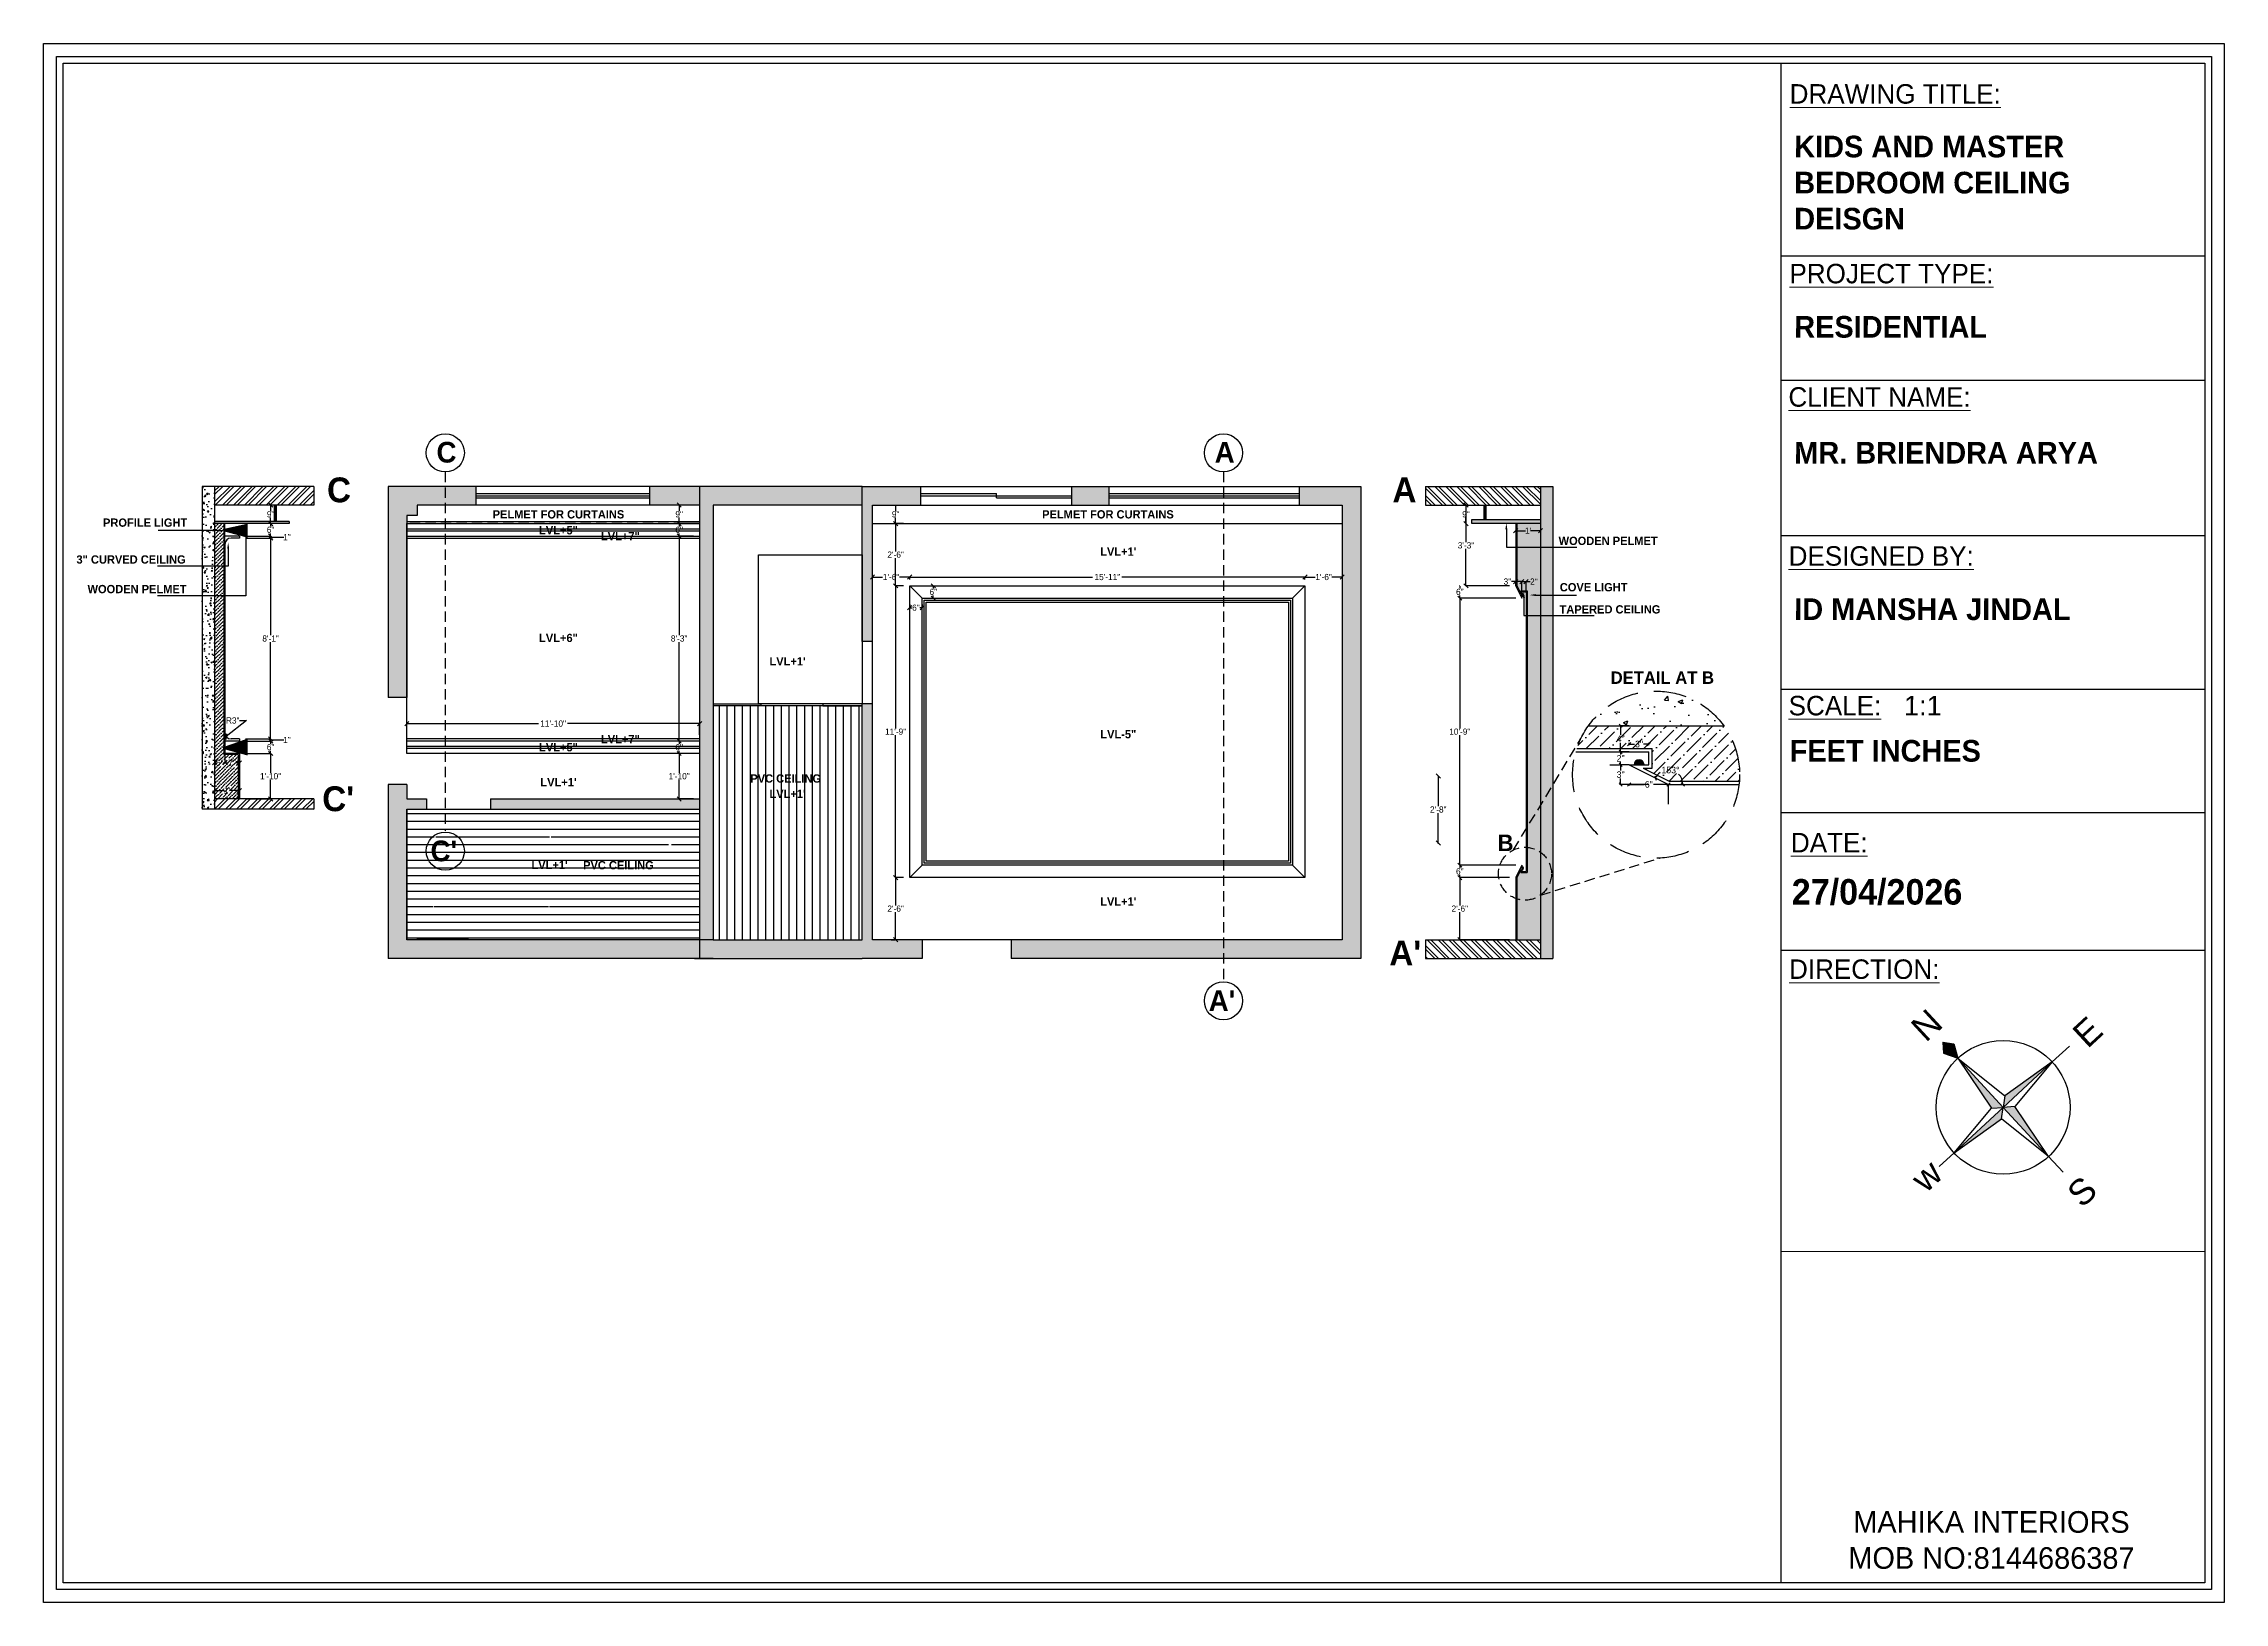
# Model space of a CAD drawing. Header units: inches. Extents: x 9636 to 21597, y -10243 to 557.
# Drawn here: x 11024 to 12077, y -5729 to -4977 of the extents above; entities that cross this region are included whole.
import ezdxf
from ezdxf import colors
from ezdxf.entities.mleader import LeaderData, LeaderLine
from ezdxf.math import Vec2, Vec3

# ---------------------------------------------------------------- set-up
doc = ezdxf.new("R2010")
doc.units = ezdxf.units.IN
doc.header["$MEASUREMENT"] = 0
doc.linetypes.add('DASHED', pattern=[0.75, 0.5, -0.25])
for name, color, linetype in [('ELE', 5, 'Continuous'), ('FUR', 42, 'Continuous'), ('IEL-HATCH-002', 7, 'Continuous')]:
    doc.layers.add(name, color=color, linetype=linetype)
doc.layers.add('FURNI', color=140, linetype='Continuous', lineweight=18)
doc.styles.add('HEMI', font='stylu.ttf')
doc.styles.add('regular', font='swissl.ttf')
doc.styles.get("Standard").update_dxf_attribs({"font": 'arial.ttf'})
doc.dimstyles.get("Standard").update_dxf_attribs({"dimtxt": 0.18, "dimasz": 0.18, "dimexe": 0.18, "dimexo": 0.0625, "dimgap": 0.09, "dimtad": 0, "dimtih": 1, "dimtoh": 1, "dimdec": 0, "dimzin": 0, "dimdsep": 46, "dimlunit": 4, "dimtxsty": 'Standard', "dimcen": 0.09, "dimadec": 0, "dimazin": 0, "dimtfac": 1, "dimtdec": 0, "dimtofl": 0, "dimtmove": 0, "dimatfit": 3, "dimfxl": 1, "dimtolj": 1, "dimtzin": 0, "dimarcsym": 0})

msp = doc.modelspace()

# ---------------------------------------------------------------- texts
at = {"lineweight": 15, "attachment_point": 1, "rotation": 359.9906}
for s, insert, char_height, width, style in [('{\\LDRAWING TITLE:}', (11867.3, -4996.1), 9.405, 104.724, 'HEMI'), ('{\\fStylus BT|b1|i0|c0|p34;KIDS AND MASTER BEDROOM CEILING DEISGN}', (11869.5, -5021), 10.45, 173.045, 'HEMI'), ('{\\LPROJECT TYPE:}', (11867.2, -5082.9), 9.405, 98.796, 'HEMI'), ('{\\fStylus BT|b1|i0|c0|p34;RESIDENTIAL}', (11869.5, -5108.1), 10.45, 138.609, 'HEMI'), ('{\\LCLIENT NAME:}', (11866.7, -5142.5), 9.405, 97.18, 'HEMI'), ('{\\fStylus BT|b1|i0|c0|p34;MR. BRIENDRA ARYA}', (11869.5, -5168.9), 10.45, 172.678, 'HEMI'), ('{\\LDESIGNED BY:}', (11866.8, -5219.3), 9.405, 99.357, 'HEMI'), ('{\\fStylus BT|b1|i0|c0|p34;ID MANSHA JINDAL}', (11869.5, -5244.5), 10.45, 138.609, 'HEMI'), ('{\\LSCALE:}', (11866.8, -5291.6), 9.41, 72.751, 'HEMI'), ('1:1', (11922.5, -5291.6), 9.41, 37.394, 'regular'), ('{\\fStylus BT|b1|i0|c0|p34;FEET INCHES}', (11867.3, -5312.9), 10.45, 138.609, 'HEMI'), ('{\\LDATE:}', (11867.9, -5357.8), 9.41, 72.751, 'HEMI'), ('{\\fStylus BT|b1|i0|c0|p34;27/04/2026}', (11868.3, -5380.1), 12.317, 95.274, 'HEMI'), ('{\\LDIRECTION:}', (11867, -5418.9), 9.405, 72.751, 'HEMI'), ('\\pxqc;MAHIKA INTERIORS\\PMOB NO:8144686387', (11876.2, -5685.4), 10.45, 177.192, 'HEMI')]:
    msp.add_mtext(s, dxfattribs=dict(at, insert=insert, char_height=char_height, width=width, style=style))
at = {"color": 5, "lineweight": 15, "attachment_point": 3, "rotation": 0.0094, "style": 'HEMI'}
for s, insert, char_height, width in [('\\pxqc;{\\fStylus BT|b1|i0|c0|p34;C}', (11222.4, -5168.9), 10, 8.208), ('\\pxqc;{\\fStylus BT|b1|i0|c0|p34;A}', (11598.4, -5168.9), 10, 8.208), ('\\pxqc;{\\fStylus BT|b1|i0|c0|p34;C}', (11174.2, -5186.1), 12, 15.688), ('\\pxqc;{\\fStylus BT|b1|i0|c0|p34;A}', (11689, -5186.1), 12, 15.688), ('\\pxqc;{\\fStylus BT|b1|i0|c0|p34;PROFILE LIGHT }', (11114, -5205.9), 4, 82.643), ('\\pxqc;{\\fStylus BT|b1|i0|c0|p34;WOODEN PELMET}', (11820.9, -5214.7), 4, 82.643), ('\\pxqc;{\\fStylus BT|b1|i0|c0|p34;3" CURVED CEILING}', (11107.2, -5223.7), 4, 82.643), ('\\pxqc;{\\fStylus BT|b1|i0|c0|p34;WOODEN PELMET }', (11110.1, -5238), 4, 82.643), ('\\pxqc;{\\fStylus BT|b1|i0|c0|p34;COVE LIGHT}', (11813.9, -5237.1), 4, 82.643), ('\\pxqc;{\\fStylus BT|b1|i0|c0|p34;TAPERED CEILING}', (11821.8, -5247.8), 4, 82.643), ('\\pxqc;{\\fStylus BT|b1|i0|c0|p34;DETAIL AT B}', (11847.1, -5279.8), 6, 82.643), ("\\pxqc;{\\fStylus BT|b1|i0|c0|p34;C'}", (11173.8, -5335.3), 12, 15.688), ("\\pxqc;{\\fStylus BT|b1|i0|c0|p34;C'}", (11221.1, -5361.5), 10, 8.208), ('\\pxqc;{\\fStylus BT|b1|i0|c0|p34;B}', (11734.1, -5358.6), 8, 8.208), ("\\pxqc;{\\fStylus BT|b1|i0|c0|p34;A'}", (11689.4, -5409.8), 12, 15.688), ("\\pxqc;{\\fStylus BT|b1|i0|c0|p34;A'}", (11597.1, -5433.8), 10, 8.208)]:
    msp.add_mtext(s, dxfattribs=dict(at, insert=insert, char_height=char_height, width=width))
at = {"color": 177, "lineweight": 15, "true_color": 0x293189, "char_height": 4, "width": 69.214, "attachment_point": 3, "rotation": 0.0094, "style": 'HEMI'}
for s, insert in [('\\pxqc;{\\fStylus BT|b1|i0|c0|p34;PELMET FOR CURTAINS}', (11307, -5201.9)), ('\\pxqc;{\\fStylus BT|b1|i0|c0|p34;PELMET FOR CURTAINS}', (11572.5, -5201.9)), ('\\pxqc;{\\fStylus BT|b1|i0|c0|p34;LVL+5"}', (11307, -5209.6)), ('\\pxqc;{\\fStylus BT|b1|i0|c0|p34;LVL+7"}', (11336.9, -5212.5)), ("\\pxqc;{\\fStylus BT|b1|i0|c0|p34;LVL+1'}", (11577.5, -5219.9)), ('\\pxqc;{\\fStylus BT|b1|i0|c0|p34;LVL+6"}', (11307, -5261.6)), ("\\pxqc;{\\fStylus BT|b1|i0|c0|p34;LVL+1'}", (11417.7, -5272.9)), ('\\pxqc;{\\fStylus BT|b1|i0|c0|p34;LVL+7"}', (11336.9, -5310.5)), ('\\pxqc;{\\fStylus BT|b1|i0|c0|p34;LVL-5"}', (11577.5, -5308.1)), ('\\pxqc;{\\fStylus BT|b1|i0|c0|p34;LVL+5"}', (11307, -5314.4)), ("\\pxqc;{\\fStylus BT|b1|i0|c0|p34;LVL+1'}", (11307, -5331.3)), ('\\pxqc;{\\fStylus BT|b1|i0|c0|p34;PVC CEILING}', (11416.8, -5329.5)), ("\\pxqc;{\\fStylus BT|b1|i0|c0|p34;LVL+1'}", (11417.7, -5336.9)), ("\\pxqc;{\\fStylus BT|b1|i0|c0|p34;LVL+1'}", (11302.7, -5371.3)), ('\\pxqc;{\\fStylus BT|b1|i0|c0|p34;PVC CEILING}', (11336, -5371.4)), ("\\pxqc;{\\fStylus BT|b1|i0|c0|p34;LVL+1'}", (11577.5, -5388.9))]:
    msp.add_mtext(s, dxfattribs=dict(at, insert=insert))

# ---------------------------------------------------------------- blocks, each defined once
blk = doc.blocks.new('_Oblique')
at = {"color": 0, "linetype": 'ByBlock', "lineweight": -2}
blk.add_line((-0.5, -0.5), (0.5, 0.5), dxfattribs=at)
blk = doc.blocks.new('*D164')
at = {"color": 254, "lineweight": -2, "transparency": 16777216}
for p, q in [((11439.1, -5208.4), (11435.1, -5208.4)), ((11439.1, -5238.4), (11435.1, -5238.4))]:
    blk.add_line(p, q, dxfattribs=at)
at = {"color": 5, "lineweight": -2, "transparency": 16777216}
for p, q in [((11435.3, -5208.4), (11435.3, -5221.8)), ((11435.3, -5238.4), (11435.3, -5225.1))]:
    blk.add_line(p, q, dxfattribs=at)
at = {"layer": 'Defpoints', "color": 0, "transparency": 16777216}
for p in [(11435.3, -5208.4), (11442.1, -5208.4), (11442.1, -5238.4)]:
    blk.add_point(p, dxfattribs=at)
at = {"color": 5, "lineweight": -2, "transparency": 16777216, "xscale": 2, "yscale": 2, "zscale": 2}
for p, rotation in [((11435.3, -5208.4), 90), ((11435.3, -5238.4), 270)]:
    blk.add_blockref('_Oblique', p, dxfattribs=dict(at, rotation=rotation))
at = {"color": 5, "transparency": 16777216, "insert": (11435.3, -5223.4), "char_height": 3, "attachment_point": 5, "style": 'HEMI'}
blk.add_mtext('\\A1;2\'-6"', dxfattribs=at)
blk = doc.blocks.new('*D165')
at = {"color": 254, "lineweight": -2, "transparency": 16777216}
for p, q in [((11439.1, -5238.4), (11435.1, -5238.4)), ((11439.1, -5379.4), (11435.1, -5379.4))]:
    blk.add_line(p, q, dxfattribs=at)
at = {"color": 5, "lineweight": -2, "transparency": 16777216}
for p, q in [((11435.3, -5238.4), (11435.3, -5307.3)), ((11435.3, -5379.4), (11435.3, -5310.5))]:
    blk.add_line(p, q, dxfattribs=at)
at = {"layer": 'Defpoints', "color": 0, "transparency": 16777216}
for p in [(11442.1, -5238.4), (11435.3, -5379.4), (11442.1, -5379.4)]:
    blk.add_point(p, dxfattribs=at)
at = {"color": 5, "lineweight": -2, "transparency": 16777216, "xscale": 2, "yscale": 2, "zscale": 2}
for p, rotation in [((11435.3, -5238.4), 90), ((11435.3, -5379.4), 270)]:
    blk.add_blockref('_Oblique', p, dxfattribs=dict(at, rotation=rotation))
at = {"color": 5, "transparency": 16777216, "insert": (11435.3, -5308.9), "char_height": 3, "attachment_point": 5, "style": 'HEMI'}
blk.add_mtext('\\A1;11\'-9"', dxfattribs=at)
blk = doc.blocks.new('*D166')
at = {"color": 254, "lineweight": -2, "transparency": 16777216}
for p, q in [((11439.1, -5379.4), (11435.1, -5379.4)), ((11433.1, -5409.4), (11435.1, -5409.4))]:
    blk.add_line(p, q, dxfattribs=at)
at = {"color": 5, "lineweight": -2, "transparency": 16777216}
for p, q in [((11435.3, -5379.4), (11435.3, -5392.8)), ((11435.3, -5409.4), (11435.3, -5396.1))]:
    blk.add_line(p, q, dxfattribs=at)
at = {"layer": 'Defpoints', "color": 0, "transparency": 16777216}
for p in [(11442.1, -5379.4), (11435.3, -5409.4), (11436.1, -5409.4)]:
    blk.add_point(p, dxfattribs=at)
at = {"color": 5, "lineweight": -2, "transparency": 16777216, "xscale": 2, "yscale": 2, "zscale": 2}
for p, rotation in [((11435.3, -5379.4), 90), ((11435.3, -5409.4), 270)]:
    blk.add_blockref('_Oblique', p, dxfattribs=dict(at, rotation=rotation))
at = {"color": 5, "transparency": 16777216, "insert": (11435.3, -5394.4), "char_height": 3, "attachment_point": 5, "style": 'HEMI'}
blk.add_mtext('\\A1;2\'-6"', dxfattribs=at)
blk = doc.blocks.new('*D167')
at = {"color": 254, "lineweight": -2, "transparency": 16777216}
for p, q in [((11424.1, -5235.4), (11424.1, -5234.1)), ((11442.1, -5235.4), (11442.1, -5234.1))]:
    blk.add_line(p, q, dxfattribs=at)
at = {"color": 5, "lineweight": -2, "transparency": 16777216}
for p, q in [((11424.1, -5234.2), (11429, -5234.2)), ((11442.1, -5234.2), (11437.1, -5234.2))]:
    blk.add_line(p, q, dxfattribs=at)
at = {"layer": 'Defpoints', "color": 0, "transparency": 16777216}
for p in [(11424.1, -5234.2), (11424.1, -5238.4), (11442.1, -5238.4)]:
    blk.add_point(p, dxfattribs=at)
at = {"color": 5, "lineweight": -2, "transparency": 16777216, "xscale": 2, "yscale": 2, "zscale": 2, "rotation": 180}
blk.add_blockref('_Oblique', (11424.1, -5234.2), dxfattribs=at)
at = {"color": 5, "lineweight": -2, "transparency": 16777216, "xscale": 2, "yscale": 2, "zscale": 2}
blk.add_blockref('_Oblique', (11442.1, -5234.2), dxfattribs=at)
at = {"color": 5, "transparency": 16777216, "insert": (11433.1, -5234.2), "char_height": 3, "attachment_point": 5, "style": 'HEMI'}
blk.add_mtext('\\A1;1\'-6"', dxfattribs=at)
blk = doc.blocks.new('*D168')
at = {"color": 254, "lineweight": -2, "transparency": 16777216}
for p, q in [((11442.1, -5235.4), (11442.1, -5234.1)), ((11633.1, -5235.4), (11633.1, -5234.1))]:
    blk.add_line(p, q, dxfattribs=at)
at = {"color": 5, "lineweight": -2, "transparency": 16777216}
for p, q in [((11442.1, -5234.2), (11530.5, -5234.2)), ((11633.1, -5234.2), (11544.6, -5234.2))]:
    blk.add_line(p, q, dxfattribs=at)
at = {"layer": 'Defpoints', "color": 0, "transparency": 16777216}
for p in [(11633.1, -5234.2), (11442.1, -5238.4), (11633.1, -5238.4)]:
    blk.add_point(p, dxfattribs=at)
at = {"color": 5, "lineweight": -2, "transparency": 16777216, "xscale": 2, "yscale": 2, "zscale": 2, "rotation": 180}
blk.add_blockref('_Oblique', (11442.1, -5234.2), dxfattribs=at)
at = {"color": 5, "lineweight": -2, "transparency": 16777216, "xscale": 2, "yscale": 2, "zscale": 2}
blk.add_blockref('_Oblique', (11633.1, -5234.2), dxfattribs=at)
at = {"color": 5, "transparency": 16777216, "insert": (11537.6, -5234.2), "char_height": 3, "attachment_point": 5, "style": 'HEMI'}
blk.add_mtext('\\A1;15\'-11"', dxfattribs=at)
blk = doc.blocks.new('*D169')
at = {"color": 254, "lineweight": -2, "transparency": 16777216}
for p, q in [((11633.1, -5235.4), (11633.1, -5234.1)), ((11651.1, -5231.2), (11651.1, -5234.1))]:
    blk.add_line(p, q, dxfattribs=at)
at = {"color": 5, "lineweight": -2, "transparency": 16777216}
for p, q in [((11633.1, -5234.2), (11638, -5234.2)), ((11651.1, -5234.2), (11646.1, -5234.2))]:
    blk.add_line(p, q, dxfattribs=at)
at = {"layer": 'Defpoints', "color": 0, "transparency": 16777216}
for p in [(11651.1, -5234.2), (11651.1, -5234.2), (11633.1, -5238.4)]:
    blk.add_point(p, dxfattribs=at)
at = {"color": 5, "lineweight": -2, "transparency": 16777216, "xscale": 2, "yscale": 2, "zscale": 2, "rotation": 180}
blk.add_blockref('_Oblique', (11633.1, -5234.2), dxfattribs=at)
at = {"color": 5, "lineweight": -2, "transparency": 16777216, "xscale": 2, "yscale": 2, "zscale": 2}
blk.add_blockref('_Oblique', (11651.1, -5234.2), dxfattribs=at)
at = {"color": 5, "transparency": 16777216, "insert": (11642.1, -5234.2), "char_height": 3, "attachment_point": 5, "style": 'HEMI'}
blk.add_mtext('\\A1;1\'-6"', dxfattribs=at)
blk = doc.blocks.new('*D170')
at = {"color": 254, "lineweight": -2, "transparency": 16777216}
for p, q in [((11442.1, -5247.4), (11442.1, -5249.1)), ((11448.1, -5247.4), (11448.1, -5249.1))]:
    blk.add_line(p, q, dxfattribs=at)
at = {"color": 5, "lineweight": -2, "transparency": 16777216}
for p, q in [((11442.1, -5249), (11443.1, -5249)), ((11448.1, -5249), (11447, -5249))]:
    blk.add_line(p, q, dxfattribs=at)
at = {"layer": 'Defpoints', "color": 0, "transparency": 16777216}
for p in [(11442.1, -5244.4), (11448.1, -5244.4), (11442.1, -5249)]:
    blk.add_point(p, dxfattribs=at)
at = {"color": 5, "lineweight": -2, "transparency": 16777216, "xscale": 2, "yscale": 2, "zscale": 2, "rotation": 180}
blk.add_blockref('_Oblique', (11442.1, -5249), dxfattribs=at)
at = {"color": 5, "lineweight": -2, "transparency": 16777216, "xscale": 2, "yscale": 2, "zscale": 2}
blk.add_blockref('_Oblique', (11448.1, -5249), dxfattribs=at)
at = {"color": 5, "transparency": 16777216, "insert": (11445.1, -5249), "char_height": 3, "attachment_point": 5, "style": 'HEMI'}
blk.add_mtext('\\A1;6"', dxfattribs=at)
blk = doc.blocks.new('*D171')
at = {"color": 254, "lineweight": -2, "transparency": 16777216}
for p, q in [((11451.1, -5238.4), (11453.7, -5238.4)), ((11451.1, -5244.4), (11453.7, -5244.4))]:
    blk.add_line(p, q, dxfattribs=at)
at = {"color": 5, "lineweight": -2, "transparency": 16777216}
for p, q in [((11453.5, -5238.4), (11453.5, -5239.8)), ((11453.5, -5244.4), (11453.5, -5243.1))]:
    blk.add_line(p, q, dxfattribs=at)
at = {"layer": 'Defpoints', "color": 0, "transparency": 16777216}
for p in [(11448.1, -5238.4), (11448.1, -5244.4), (11453.5, -5238.4)]:
    blk.add_point(p, dxfattribs=at)
at = {"color": 5, "lineweight": -2, "transparency": 16777216, "xscale": 2, "yscale": 2, "zscale": 2}
for p, rotation in [((11453.5, -5238.4), 90), ((11453.5, -5244.4), 270)]:
    blk.add_blockref('_Oblique', p, dxfattribs=dict(at, rotation=rotation))
at = {"color": 5, "transparency": 16777216, "insert": (11453.5, -5241.4), "char_height": 3, "attachment_point": 5, "style": 'HEMI'}
blk.add_mtext('\\A1;6"', dxfattribs=at)
blk = doc.blocks.new('*D172')
at = {"color": 0, "lineweight": -2, "transparency": 16777216}
for p, q in [((11435.2, -5199.4), (11435.4, -5199.4)), ((11435.3, -5208.4), (11435.4, -5208.4))]:
    blk.add_line(p, q, dxfattribs=at)
at = {"color": 5, "lineweight": -2, "transparency": 16777216}
for p, q in [((11435.3, -5199.6), (11435.3, -5202.3)), ((11435.3, -5208.2), (11435.3, -5205.5))]:
    blk.add_line(p, q, dxfattribs=at)
at = {"color": 5, "transparency": 16777216}
for points in [[(11435.2, -5199.6), (11435.3, -5199.6), (11435.3, -5199.4)], [(11435.2, -5208.2), (11435.3, -5208.2), (11435.3, -5208.4)]]:
    blk.add_solid(points, dxfattribs=at)
at = {"layer": 'Defpoints', "color": 0, "transparency": 16777216}
for p in [(11435.1, -5199.4), (11435.3, -5199.4), (11435.3, -5208.4)]:
    blk.add_point(p, dxfattribs=at)
at = {"color": 5, "transparency": 16777216, "insert": (11435.3, -5203.9), "char_height": 3, "attachment_point": 5, "style": 'HEMI'}
blk.add_mtext('\\A1;9"', dxfattribs=at)
blk = doc.blocks.new('*D173')
at = {"color": 254, "lineweight": -2, "transparency": 16777216}
for p, q in [((11337.6, -5199.4), (11330.5, -5199.4)), ((11337.6, -5208.4), (11330.5, -5208.4))]:
    blk.add_line(p, q, dxfattribs=at)
at = {"color": 5, "lineweight": -2, "transparency": 16777216}
for p, q in [((11330.7, -5199.4), (11330.7, -5202.3)), ((11330.7, -5208.4), (11330.7, -5205.5))]:
    blk.add_line(p, q, dxfattribs=at)
at = {"layer": 'Defpoints', "color": 0, "transparency": 16777216}
for p in [(11340.6, -5199.4), (11330.7, -5208.4), (11340.6, -5208.4)]:
    blk.add_point(p, dxfattribs=at)
at = {"color": 5, "lineweight": -2, "transparency": 16777216, "xscale": 2, "yscale": 2, "zscale": 2}
for p, rotation in [((11330.7, -5199.4), 90), ((11330.7, -5208.4), 270)]:
    blk.add_blockref('_Oblique', p, dxfattribs=dict(at, rotation=rotation))
at = {"color": 5, "transparency": 16777216, "insert": (11330.7, -5203.9), "char_height": 3, "attachment_point": 5, "style": 'HEMI'}
blk.add_mtext('\\A1;9"', dxfattribs=at)
blk = doc.blocks.new('*D174')
at = {"color": 254, "lineweight": -2, "transparency": 16777216}
for p, q in [((11337.6, -5208.4), (11330.5, -5208.4)), ((11337.6, -5214.4), (11330.5, -5214.4))]:
    blk.add_line(p, q, dxfattribs=at)
at = {"color": 5, "lineweight": -2, "transparency": 16777216}
for p, q in [((11330.7, -5208.4), (11330.7, -5209.8)), ((11330.7, -5214.4), (11330.7, -5213.1))]:
    blk.add_line(p, q, dxfattribs=at)
at = {"layer": 'Defpoints', "color": 0, "transparency": 16777216}
for p in [(11330.7, -5214.4), (11340.6, -5208.4), (11340.6, -5214.4)]:
    blk.add_point(p, dxfattribs=at)
at = {"color": 5, "lineweight": -2, "transparency": 16777216, "xscale": 2, "yscale": 2, "zscale": 2}
for p, rotation in [((11330.7, -5208.4), 90), ((11330.7, -5214.4), 270)]:
    blk.add_blockref('_Oblique', p, dxfattribs=dict(at, rotation=rotation))
at = {"color": 5, "transparency": 16777216, "insert": (11330.7, -5211.4), "char_height": 3, "attachment_point": 5, "style": 'HEMI'}
blk.add_mtext('\\A1;6"', dxfattribs=at)
blk = doc.blocks.new('*D175')
at = {"color": 254, "lineweight": -2, "transparency": 16777216}
for p, q in [((11337.6, -5214.4), (11330.5, -5214.4)), ((11337.6, -5313.4), (11330.5, -5313.4))]:
    blk.add_line(p, q, dxfattribs=at)
at = {"color": 5, "lineweight": -2, "transparency": 16777216}
for p, q in [((11330.7, -5214.4), (11330.7, -5262.3)), ((11330.7, -5313.4), (11330.7, -5265.6))]:
    blk.add_line(p, q, dxfattribs=at)
at = {"layer": 'Defpoints', "color": 0, "transparency": 16777216}
for p in [(11340.6, -5214.4), (11330.7, -5313.4), (11340.6, -5313.4)]:
    blk.add_point(p, dxfattribs=at)
at = {"color": 5, "lineweight": -2, "transparency": 16777216, "xscale": 2, "yscale": 2, "zscale": 2}
for p, rotation in [((11330.7, -5214.4), 90), ((11330.7, -5313.4), 270)]:
    blk.add_blockref('_Oblique', p, dxfattribs=dict(at, rotation=rotation))
at = {"color": 5, "transparency": 16777216, "insert": (11330.7, -5263.9), "char_height": 3, "attachment_point": 5, "style": 'HEMI'}
blk.add_mtext('\\A1;8\'-3"', dxfattribs=at)
blk = doc.blocks.new('*D176')
at = {"color": 254, "lineweight": -2, "transparency": 16777216}
for p, q in [((11337.6, -5313.4), (11330.5, -5313.4)), ((11337.6, -5319.4), (11330.5, -5319.4))]:
    blk.add_line(p, q, dxfattribs=at)
at = {"color": 5, "lineweight": -2, "transparency": 16777216}
for p, q in [((11330.7, -5313.4), (11330.7, -5314.8)), ((11330.7, -5319.4), (11330.7, -5318.1))]:
    blk.add_line(p, q, dxfattribs=at)
at = {"layer": 'Defpoints', "color": 0, "transparency": 16777216}
for p in [(11330.7, -5319.4), (11340.6, -5313.4), (11340.6, -5319.4)]:
    blk.add_point(p, dxfattribs=at)
at = {"color": 5, "lineweight": -2, "transparency": 16777216, "xscale": 2, "yscale": 2, "zscale": 2}
for p, rotation in [((11330.7, -5313.4), 90), ((11330.7, -5319.4), 270)]:
    blk.add_blockref('_Oblique', p, dxfattribs=dict(at, rotation=rotation))
at = {"color": 5, "transparency": 16777216, "insert": (11330.7, -5316.4), "char_height": 3, "attachment_point": 5, "style": 'HEMI'}
blk.add_mtext('\\A1;6"', dxfattribs=at)
blk = doc.blocks.new('*D177')
at = {"color": 254, "lineweight": -2, "transparency": 16777216}
for p, q in [((11337.6, -5319.4), (11330.5, -5319.4)), ((11337.6, -5341.4), (11330.5, -5341.4))]:
    blk.add_line(p, q, dxfattribs=at)
at = {"color": 5, "lineweight": -2, "transparency": 16777216}
for p, q in [((11330.7, -5319.4), (11330.7, -5328.8)), ((11330.7, -5341.4), (11330.7, -5332.1))]:
    blk.add_line(p, q, dxfattribs=at)
at = {"layer": 'Defpoints', "color": 0, "transparency": 16777216}
for p in [(11340.6, -5319.4), (11330.7, -5341.4), (11340.6, -5341.4)]:
    blk.add_point(p, dxfattribs=at)
at = {"color": 5, "lineweight": -2, "transparency": 16777216, "xscale": 2, "yscale": 2, "zscale": 2}
for p, rotation in [((11330.7, -5319.4), 90), ((11330.7, -5341.4), 270)]:
    blk.add_blockref('_Oblique', p, dxfattribs=dict(at, rotation=rotation))
at = {"color": 5, "transparency": 16777216, "insert": (11330.7, -5330.4), "char_height": 3, "attachment_point": 5, "style": 'HEMI'}
blk.add_mtext('\\A1;1\'-10"', dxfattribs=at)
blk = doc.blocks.new('*D178')
at = {"color": 254, "lineweight": -2, "transparency": 16777216}
for p, q in [((11199.1, -5310.4), (11199.1, -5304.9)), ((11340.6, -5310.4), (11340.6, -5304.9))]:
    blk.add_line(p, q, dxfattribs=at)
at = {"color": 5, "lineweight": -2, "transparency": 16777216}
for p, q in [((11199.1, -5305), (11262.8, -5305)), ((11340.6, -5305), (11276.8, -5305))]:
    blk.add_line(p, q, dxfattribs=at)
at = {"layer": 'Defpoints', "color": 0, "transparency": 16777216}
for p in [(11340.6, -5305), (11199.1, -5313.4), (11340.6, -5313.4)]:
    blk.add_point(p, dxfattribs=at)
at = {"color": 5, "lineweight": -2, "transparency": 16777216, "xscale": 2, "yscale": 2, "zscale": 2, "rotation": 180}
blk.add_blockref('_Oblique', (11199.1, -5305), dxfattribs=at)
at = {"color": 5, "lineweight": -2, "transparency": 16777216, "xscale": 2, "yscale": 2, "zscale": 2}
blk.add_blockref('_Oblique', (11340.6, -5305), dxfattribs=at)
at = {"color": 5, "transparency": 16777216, "insert": (11269.8, -5305), "char_height": 3, "attachment_point": 5, "style": 'HEMI'}
blk.add_mtext('\\A1;11\'-10"', dxfattribs=at)
blk = doc.blocks.new('*D179')
at = {"color": 254, "lineweight": -2, "transparency": 16777216}
for p, q in [((11710.7, -5199.4), (11710.7, -5199.4)), ((11710.7, -5208.4), (11710.7, -5208.4))]:
    blk.add_line(p, q, dxfattribs=at)
at = {"color": 5, "lineweight": -2, "transparency": 16777216}
for p, q in [((11710.9, -5199.4), (11710.9, -5202.3)), ((11710.9, -5208.4), (11710.9, -5205.5))]:
    blk.add_line(p, q, dxfattribs=at)
at = {"layer": 'Defpoints', "color": 0, "transparency": 16777216}
for p in [(11710.9, -5199.4), (11713.7, -5199.4), (11713.7, -5208.4)]:
    blk.add_point(p, dxfattribs=at)
at = {"color": 5, "lineweight": -2, "transparency": 16777216, "xscale": 2, "yscale": 2, "zscale": 2}
for p, rotation in [((11710.9, -5199.4), 90), ((11710.9, -5208.4), 270)]:
    blk.add_blockref('_Oblique', p, dxfattribs=dict(at, rotation=rotation))
at = {"color": 5, "transparency": 16777216, "insert": (11710.9, -5203.9), "char_height": 3, "attachment_point": 5, "style": 'HEMI'}
blk.add_mtext('\\A1;9"', dxfattribs=at)
blk = doc.blocks.new('*D180')
at = {"color": 254, "lineweight": -2, "transparency": 16777216}
for p, q in [((11710.7, -5199.4), (11710.7, -5199.4)), ((11731.9, -5238.4), (11710.7, -5238.4))]:
    blk.add_line(p, q, dxfattribs=at)
at = {"color": 5, "lineweight": -2, "transparency": 16777216}
for p, q in [((11710.9, -5199.4), (11710.9, -5217.3)), ((11710.9, -5238.4), (11710.9, -5220.6))]:
    blk.add_line(p, q, dxfattribs=at)
at = {"layer": 'Defpoints', "color": 0, "transparency": 16777216}
for p in [(11713.7, -5199.4), (11710.9, -5238.4), (11734.9, -5238.4)]:
    blk.add_point(p, dxfattribs=at)
at = {"color": 5, "lineweight": -2, "transparency": 16777216, "xscale": 2, "yscale": 2, "zscale": 2}
for p, rotation in [((11710.9, -5199.4), 90), ((11710.9, -5238.4), 270)]:
    blk.add_blockref('_Oblique', p, dxfattribs=dict(at, rotation=rotation))
at = {"color": 5, "transparency": 16777216, "insert": (11710.9, -5218.9), "char_height": 3, "attachment_point": 5, "style": 'HEMI'}
blk.add_mtext('\\A1;3\'-3"', dxfattribs=at)
blk = doc.blocks.new('*D181')
at = {"color": 0, "lineweight": -2, "transparency": 16777216}
for p, q in [((11708, -5238.4), (11707.7, -5238.4)), ((11708, -5244.4), (11707.7, -5244.4))]:
    blk.add_line(p, q, dxfattribs=at)
at = {"color": 5, "lineweight": -2, "transparency": 16777216}
for p, q in [((11707.9, -5238.6), (11707.9, -5239.8)), ((11707.9, -5244.2), (11707.9, -5243.1))]:
    blk.add_line(p, q, dxfattribs=at)
at = {"color": 5, "transparency": 16777216}
for points in [[(11707.9, -5238.6), (11708, -5238.6), (11707.9, -5238.4)], [(11707.9, -5244.2), (11708, -5244.2), (11707.9, -5244.4)]]:
    blk.add_solid(points, dxfattribs=at)
at = {"layer": 'Defpoints', "color": 0, "transparency": 16777216}
for p in [(11707.9, -5244.4), (11734.9, -5238.4), (11737.9, -5244.4)]:
    blk.add_point(p, dxfattribs=at)
at = {"color": 5, "transparency": 16777216, "insert": (11707.9, -5241.4), "char_height": 3, "attachment_point": 5, "style": 'HEMI'}
blk.add_mtext('\\A1;6"', dxfattribs=at)
blk = doc.blocks.new('*D182')
at = {"color": 254, "lineweight": -2, "transparency": 16777216}
for p, q in [((11734.9, -5244.4), (11707.7, -5244.4)), ((11734.9, -5373.4), (11707.7, -5373.4))]:
    blk.add_line(p, q, dxfattribs=at)
at = {"color": 5, "lineweight": -2, "transparency": 16777216}
for p, q in [((11707.9, -5244.4), (11707.9, -5307.3)), ((11707.9, -5373.4), (11707.9, -5310.6))]:
    blk.add_line(p, q, dxfattribs=at)
at = {"layer": 'Defpoints', "color": 0, "transparency": 16777216}
for p in [(11737.9, -5244.4), (11707.9, -5373.4), (11737.9, -5373.4)]:
    blk.add_point(p, dxfattribs=at)
at = {"color": 5, "lineweight": -2, "transparency": 16777216, "xscale": 2, "yscale": 2, "zscale": 2}
for p, rotation in [((11707.9, -5244.4), 90), ((11707.9, -5373.4), 270)]:
    blk.add_blockref('_Oblique', p, dxfattribs=dict(at, rotation=rotation))
at = {"color": 5, "transparency": 16777216, "insert": (11707.9, -5308.9), "char_height": 3, "attachment_point": 5, "style": 'HEMI'}
blk.add_mtext('\\A1;10\'-9"', dxfattribs=at)
blk = doc.blocks.new('*D183')
at = {"color": 254, "lineweight": -2, "transparency": 16777216}
for p, q in [((11734.9, -5373.4), (11707.7, -5373.4)), ((11731.9, -5379.4), (11707.7, -5379.4))]:
    blk.add_line(p, q, dxfattribs=at)
at = {"color": 5, "lineweight": -2, "transparency": 16777216}
for p, q in [((11707.9, -5373.4), (11707.9, -5374.8)), ((11707.9, -5379.4), (11707.9, -5378.1))]:
    blk.add_line(p, q, dxfattribs=at)
at = {"layer": 'Defpoints', "color": 0, "transparency": 16777216}
for p in [(11737.9, -5373.4), (11707.9, -5379.4), (11734.9, -5379.4)]:
    blk.add_point(p, dxfattribs=at)
at = {"color": 5, "lineweight": -2, "transparency": 16777216, "xscale": 2, "yscale": 2, "zscale": 2}
for p, rotation in [((11707.9, -5373.4), 90), ((11707.9, -5379.4), 270)]:
    blk.add_blockref('_Oblique', p, dxfattribs=dict(at, rotation=rotation))
at = {"color": 5, "transparency": 16777216, "insert": (11707.9, -5376.4), "char_height": 3, "attachment_point": 5, "style": 'HEMI'}
blk.add_mtext('\\A1;6"', dxfattribs=at)
blk = doc.blocks.new('*D184')
at = {"color": 254, "lineweight": -2, "transparency": 16777216}
for p, q in [((11731.9, -5379.4), (11707.7, -5379.4)), ((11731.9, -5409.4), (11707.7, -5409.4))]:
    blk.add_line(p, q, dxfattribs=at)
at = {"color": 5, "lineweight": -2, "transparency": 16777216}
for p, q in [((11707.9, -5379.4), (11707.9, -5392.8)), ((11707.9, -5409.4), (11707.9, -5396.1))]:
    blk.add_line(p, q, dxfattribs=at)
at = {"layer": 'Defpoints', "color": 0, "transparency": 16777216}
for p in [(11734.9, -5379.4), (11707.9, -5409.4), (11734.9, -5409.4)]:
    blk.add_point(p, dxfattribs=at)
at = {"color": 5, "lineweight": -2, "transparency": 16777216, "xscale": 2, "yscale": 2, "zscale": 2}
for p, rotation in [((11707.9, -5379.4), 90), ((11707.9, -5409.4), 270)]:
    blk.add_blockref('_Oblique', p, dxfattribs=dict(at, rotation=rotation))
at = {"color": 5, "transparency": 16777216, "insert": (11707.9, -5394.4), "char_height": 3, "attachment_point": 5, "style": 'HEMI'}
blk.add_mtext('\\A1;2\'-6"', dxfattribs=at)
blk = doc.blocks.new('*D185')
at = {"color": 254, "lineweight": -2, "transparency": 16777216}
for p, q in [((11737.9, -5241.4), (11737.9, -5236.3)), ((11739.9, -5241.4), (11739.9, -5236.3))]:
    blk.add_line(p, q, dxfattribs=at)
at = {"color": 5, "lineweight": -2, "transparency": 16777216}
for p, q in [((11737.9, -5236.4), (11739.9, -5236.4)), ((11739.9, -5236.4), (11741.9, -5236.4))]:
    blk.add_line(p, q, dxfattribs=at)
at = {"layer": 'Defpoints', "color": 0, "transparency": 16777216}
for p in [(11739.9, -5236.4), (11737.9, -5244.4), (11739.9, -5244.4)]:
    blk.add_point(p, dxfattribs=at)
at = {"color": 5, "lineweight": -2, "transparency": 16777216, "xscale": 2, "yscale": 2, "zscale": 2, "rotation": 180}
blk.add_blockref('_Oblique', (11737.9, -5236.4), dxfattribs=at)
at = {"color": 5, "lineweight": -2, "transparency": 16777216, "xscale": 2, "yscale": 2, "zscale": 2}
blk.add_blockref('_Oblique', (11739.9, -5236.4), dxfattribs=at)
at = {"color": 5, "transparency": 16777216, "insert": (11743.7, -5236.4), "char_height": 3, "attachment_point": 5, "style": 'HEMI'}
blk.add_mtext('\\A1;2"', dxfattribs=at)
blk = doc.blocks.new('*D186')
at = {"color": 254, "lineweight": -2, "transparency": 16777216}
for p, q in [((11734.9, -5211.4), (11734.9, -5212)), ((11746.9, -5211.4), (11746.9, -5212))]:
    blk.add_line(p, q, dxfattribs=at)
at = {"color": 5, "lineweight": -2, "transparency": 16777216}
for p, q in [((11734.9, -5211.8), (11739.7, -5211.8)), ((11746.9, -5211.8), (11742, -5211.8))]:
    blk.add_line(p, q, dxfattribs=at)
at = {"layer": 'Defpoints', "color": 0, "transparency": 16777216}
for p in [(11734.9, -5208.4), (11746.9, -5208.4), (11746.9, -5211.8)]:
    blk.add_point(p, dxfattribs=at)
at = {"color": 5, "lineweight": -2, "transparency": 16777216, "xscale": 2, "yscale": 2, "zscale": 2, "rotation": 180}
blk.add_blockref('_Oblique', (11734.9, -5211.8), dxfattribs=at)
at = {"color": 5, "lineweight": -2, "transparency": 16777216, "xscale": 2, "yscale": 2, "zscale": 2}
blk.add_blockref('_Oblique', (11746.9, -5211.8), dxfattribs=at)
at = {"color": 5, "transparency": 16777216, "insert": (11740.9, -5211.8), "char_height": 3, "attachment_point": 5, "style": 'HEMI'}
blk.add_mtext("\\A1;1'", dxfattribs=at)
blk = doc.blocks.new('*D189')
at = {"color": 254, "lineweight": -2, "transparency": 16777216}
for p, q in [((12491.2, -4851.76), (12492.7, -4851.76)), ((12491.2, -4853.76), (12492.7, -4853.76))]:
    blk.add_line(p, q, dxfattribs=at)
at = {"color": 5, "lineweight": -2, "transparency": 16777216}
for p, q in [((12492.88, -4851.76), (12492.88, -4852.16)), ((12492.88, -4853.76), (12492.88, -4853.36))]:
    blk.add_line(p, q, dxfattribs=at)
at = {"layer": 'Defpoints', "color": 0, "transparency": 16777216}
for p in [(12492.88, -4851.76), (12494.2, -4851.76), (12494.2, -4853.76)]:
    blk.add_point(p, dxfattribs=at)
at = {"color": 5, "lineweight": -2, "transparency": 16777216, "xscale": 0.5, "yscale": 0.5, "zscale": 0.5}
for p, rotation in [((12492.88, -4851.76), 90), ((12492.88, -4853.76), 270)]:
    blk.add_blockref('_Oblique', p, dxfattribs=dict(at, rotation=rotation))
at = {"color": 5, "transparency": 16777216, "insert": (12492.88, -4852.76), "char_height": 1, "attachment_point": 5, "style": 'HEMI'}
blk.add_mtext('\\A1;2"', dxfattribs=at)
blk = doc.blocks.new('*D191')
at = {"color": 254, "lineweight": -2, "transparency": 16777216}
for p, q in [((12494.2, -4853.76), (12492.7, -4853.76)), ((12497.2, -4856.76), (12492.7, -4856.76))]:
    blk.add_line(p, q, dxfattribs=at)
at = {"color": 5, "lineweight": -2, "transparency": 16777216}
for p, q in [((12492.88, -4853.76), (12492.88, -4854.65)), ((12492.88, -4856.76), (12492.88, -4855.86))]:
    blk.add_line(p, q, dxfattribs=at)
at = {"layer": 'Defpoints', "color": 0, "transparency": 16777216}
for p in [(12497.2, -4853.76), (12492.88, -4856.76), (12500.2, -4856.76)]:
    blk.add_point(p, dxfattribs=at)
at = {"color": 5, "lineweight": -2, "transparency": 16777216, "xscale": 0.5, "yscale": 0.5, "zscale": 0.5}
for p, rotation in [((12492.88, -4853.76), 90), ((12492.88, -4856.76), 270)]:
    blk.add_blockref('_Oblique', p, dxfattribs=dict(at, rotation=rotation))
at = {"color": 5, "transparency": 16777216, "insert": (12492.88, -4855.26), "char_height": 1, "attachment_point": 5, "style": 'HEMI'}
blk.add_mtext('\\A1;3"', dxfattribs=at)
blk = doc.blocks.new('*D203')
at = {"color": 254, "lineweight": -2, "transparency": 16777216}
for p, q in [((12494.2, -4850.76), (12494.2, -4850.4)), ((12497.2, -4850.76), (12497.2, -4850.4))]:
    blk.add_line(p, q, dxfattribs=at)
at = {"color": 5, "lineweight": -2, "transparency": 16777216}
for p, q in [((12494.2, -4850.58), (12494.99, -4850.58)), ((12497.2, -4850.58), (12496.41, -4850.58))]:
    blk.add_line(p, q, dxfattribs=at)
at = {"layer": 'Defpoints', "color": 0, "transparency": 16777216}
for p in [(12497.2, -4850.58), (12494.2, -4853.76), (12497.2, -4853.76)]:
    blk.add_point(p, dxfattribs=at)
at = {"color": 5, "lineweight": -2, "transparency": 16777216, "xscale": 0.5, "yscale": 0.5, "zscale": 0.5, "rotation": 180}
blk.add_blockref('_Oblique', (12494.2, -4850.58), dxfattribs=at)
at = {"color": 5, "lineweight": -2, "transparency": 16777216, "xscale": 0.5, "yscale": 0.5, "zscale": 0.5}
blk.add_blockref('_Oblique', (12497.2, -4850.58), dxfattribs=at)
at = {"color": 5, "transparency": 16777216, "insert": (12495.7, -4850.58), "char_height": 1, "attachment_point": 5, "style": 'HEMI'}
blk.add_mtext('\\A1;3"', dxfattribs=at)
blk = doc.blocks.new('*D192')
at = {"color": 5, "lineweight": -2, "transparency": 16777216}
for start, end in [(125.0613, 153.4349), (360, 45.5942)]:
    blk.add_arc((12500.2, -4856.76), 2.22, start, end, dxfattribs=at)
at = {"layer": 'Defpoints', "color": 0, "transparency": 16777216}
for p in [(12494.2, -4853.76), (12500.2, -4856.76), (12500.2, -4856.76), (12501.59, -4855.03), (12511.03, -4856.76)]:
    blk.add_point(p, dxfattribs=at)
at = {"color": 5, "lineweight": -2, "transparency": 16777216, "xscale": 0.5, "yscale": 0.5, "zscale": 0.5}
for p, rotation in [((12498.22, -4855.76), 243.4349488229096), ((12502.42, -4856.76), 269.9999999999996)]:
    blk.add_blockref('_Oblique', p, dxfattribs=dict(at, rotation=rotation))
at = {"color": 5, "transparency": 16777216, "insert": (12500.52, -4854.56), "char_height": 1, "attachment_point": 5, "style": 'HEMI'}
blk.add_mtext('\\A1;153°', dxfattribs=at)
blk = doc.blocks.new('*D204')
at = {"color": 254, "lineweight": -2, "transparency": 16777216}
for p, q in [((12494.2, -4856.76), (12494.2, -4856.94)), ((12500.2, -4859.76), (12500.2, -4856.94))]:
    blk.add_line(p, q, dxfattribs=at)
at = {"color": 5, "lineweight": -2, "transparency": 16777216}
for p, q in [((12494.2, -4856.76), (12496.5, -4856.76)), ((12500.2, -4856.76), (12497.9, -4856.76))]:
    blk.add_line(p, q, dxfattribs=at)
at = {"layer": 'Defpoints', "color": 0, "transparency": 16777216}
for p in [(12494.2, -4853.76), (12500.2, -4856.76), (12500.2, -4856.76)]:
    blk.add_point(p, dxfattribs=at)
at = {"color": 5, "lineweight": -2, "transparency": 16777216, "xscale": 0.5, "yscale": 0.5, "zscale": 0.5, "rotation": 180}
blk.add_blockref('_Oblique', (12494.2, -4856.76), dxfattribs=at)
at = {"color": 5, "lineweight": -2, "transparency": 16777216, "xscale": 0.5, "yscale": 0.5, "zscale": 0.5}
blk.add_blockref('_Oblique', (12500.2, -4856.76), dxfattribs=at)
at = {"color": 5, "transparency": 16777216, "insert": (12497.2, -4856.76), "char_height": 1, "attachment_point": 5, "style": 'HEMI'}
blk.add_mtext('\\A1;6"', dxfattribs=at)
blk = doc.blocks.new('*D190')
at = {"color": 254, "lineweight": -2, "transparency": 16777216}
for p, q in [((12494.2, -4847.76), (12492.7, -4847.76)), ((12494.2, -4851.76), (12492.7, -4851.76))]:
    blk.add_line(p, q, dxfattribs=at)
at = {"color": 5, "lineweight": -2, "transparency": 16777216}
for p, q in [((12492.88, -4847.76), (12492.88, -4849.14)), ((12492.88, -4851.76), (12492.88, -4850.37))]:
    blk.add_line(p, q, dxfattribs=at)
at = {"layer": 'Defpoints', "color": 0, "transparency": 16777216}
for p in [(12492.88, -4847.76), (12497.2, -4847.76), (12497.2, -4851.76)]:
    blk.add_point(p, dxfattribs=at)
at = {"color": 5, "lineweight": -2, "transparency": 16777216, "xscale": 0.5, "yscale": 0.5, "zscale": 0.5}
for p, rotation in [((12492.88, -4847.76), 90), ((12492.88, -4851.76), 270)]:
    blk.add_blockref('_Oblique', p, dxfattribs=dict(at, rotation=rotation))
at = {"color": 5, "transparency": 16777216, "insert": (12492.88, -4849.76), "char_height": 1, "attachment_point": 5, "style": 'HEMI'}
blk.add_mtext('\\A1;4"', dxfattribs=at)
blk = doc.blocks.new('*D188')
at = {"color": 254, "lineweight": -2, "transparency": 16777216}
for p, q in [((11697.3, -5330.3), (11697.6, -5330.3)), ((11697.3, -5362.7), (11697.6, -5362.7))]:
    blk.add_line(p, q, dxfattribs=at)
at = {"color": 5, "lineweight": -2, "transparency": 16777216}
for p, q in [((11697.5, -5330.3), (11697.5, -5344.9)), ((11697.5, -5362.7), (11697.5, -5348.2))]:
    blk.add_line(p, q, dxfattribs=at)
at = {"layer": 'Defpoints', "color": 0, "transparency": 16777216}
for p in [(11694.3, -5330.3), (11694.3, -5362.7), (11697.5, -5362.7)]:
    blk.add_point(p, dxfattribs=at)
at = {"color": 5, "lineweight": -2, "transparency": 16777216, "xscale": 2, "yscale": 2, "zscale": 2}
for p, rotation in [((11697.5, -5330.3), 90), ((11697.5, -5362.7), 270)]:
    blk.add_blockref('_Oblique', p, dxfattribs=dict(at, rotation=rotation))
at = {"color": 5, "transparency": 16777216, "insert": (11697.5, -5346.5), "char_height": 3, "attachment_point": 5, "style": 'HEMI'}
blk.add_mtext('\\A1;2\'-8"', dxfattribs=at)
blk = doc.blocks.new('*D193')
at = {"color": 254, "lineweight": -2, "transparency": 16777216}
for p, q in [((11121.2, -5319.4), (11133.4, -5319.4)), ((11121.2, -5341.4), (11133.4, -5341.4))]:
    blk.add_line(p, q, dxfattribs=at)
at = {"color": 5, "lineweight": -2, "transparency": 16777216}
for p, q in [((11133.3, -5319.4), (11133.3, -5328.8)), ((11133.3, -5341.4), (11133.3, -5332.1))]:
    blk.add_line(p, q, dxfattribs=at)
at = {"layer": 'Defpoints', "color": 0, "transparency": 16777216}
for p in [(11118.2, -5319.4), (11133.3, -5319.4), (11118.2, -5341.4)]:
    blk.add_point(p, dxfattribs=at)
at = {"color": 5, "lineweight": -2, "transparency": 16777216, "xscale": 2, "yscale": 2, "zscale": 2}
for p, rotation in [((11133.3, -5319.4), 90), ((11133.3, -5341.4), 270)]:
    blk.add_blockref('_Oblique', p, dxfattribs=dict(at, rotation=rotation))
at = {"color": 5, "transparency": 16777216, "insert": (11133.3, -5330.4), "char_height": 3, "attachment_point": 5, "style": 'HEMI'}
blk.add_mtext('\\A1;1\'-10"', dxfattribs=at)
blk = doc.blocks.new('*D194')
at = {"color": 254, "lineweight": -2, "transparency": 16777216}
for p, q in [((11121.2, -5313.4), (11133.4, -5313.4)), ((11121.2, -5319.4), (11133.4, -5319.4))]:
    blk.add_line(p, q, dxfattribs=at)
at = {"color": 5, "lineweight": -2, "transparency": 16777216}
for p, q in [((11133.3, -5313.4), (11133.3, -5314.8)), ((11133.3, -5319.4), (11133.3, -5318.1))]:
    blk.add_line(p, q, dxfattribs=at)
at = {"layer": 'Defpoints', "color": 0, "transparency": 16777216}
for p in [(11118.2, -5313.4), (11118.2, -5319.4), (11133.3, -5313.4)]:
    blk.add_point(p, dxfattribs=at)
at = {"color": 5, "lineweight": -2, "transparency": 16777216, "xscale": 2, "yscale": 2, "zscale": 2}
for p, rotation in [((11133.3, -5313.4), 90), ((11133.3, -5319.4), 270)]:
    blk.add_blockref('_Oblique', p, dxfattribs=dict(at, rotation=rotation))
at = {"color": 5, "transparency": 16777216, "insert": (11133.3, -5316.4), "char_height": 3, "attachment_point": 5, "style": 'HEMI'}
blk.add_mtext('\\A1;6"', dxfattribs=at)
blk = doc.blocks.new('*D195')
at = {"color": 254, "lineweight": -2, "transparency": 16777216}
for p, q in [((11121.2, -5312.4), (11133.4, -5312.4)), ((11121.2, -5313.4), (11133.4, -5313.4))]:
    blk.add_line(p, q, dxfattribs=at)
at = {"color": 5, "lineweight": -2, "transparency": 16777216}
for p, q in [((11133.3, -5313.4), (11133.3, -5312.4)), ((11133.3, -5312.9), (11139.6, -5312.9)), ((11139.6, -5312.9), (11139.7, -5312.9))]:
    blk.add_line(p, q, dxfattribs=at)
at = {"layer": 'Defpoints', "color": 0, "transparency": 16777216}
for p in [(11118.2, -5312.4), (11118.2, -5313.4), (11133.3, -5312.4)]:
    blk.add_point(p, dxfattribs=at)
at = {"color": 5, "lineweight": -2, "transparency": 16777216, "xscale": 2, "yscale": 2, "zscale": 2}
for p, rotation in [((11133.3, -5312.4), 90), ((11133.3, -5313.4), 270)]:
    blk.add_blockref('_Oblique', p, dxfattribs=dict(at, rotation=rotation))
at = {"color": 5, "transparency": 16777216, "insert": (11141.2, -5312.9), "char_height": 3, "attachment_point": 5, "style": 'HEMI'}
blk.add_mtext('\\A1;1"', dxfattribs=at)
blk = doc.blocks.new('*D196')
at = {"color": 254, "lineweight": -2, "transparency": 16777216}
for p, q in [((11121.2, -5215.4), (11133.4, -5215.4)), ((11121.2, -5312.4), (11133.4, -5312.4))]:
    blk.add_line(p, q, dxfattribs=at)
at = {"color": 5, "lineweight": -2, "transparency": 16777216}
for p, q in [((11133.3, -5215.4), (11133.3, -5262.3)), ((11133.3, -5312.4), (11133.3, -5265.6))]:
    blk.add_line(p, q, dxfattribs=at)
at = {"layer": 'Defpoints', "color": 0, "transparency": 16777216}
for p in [(11118.2, -5215.4), (11133.3, -5215.4), (11118.2, -5312.4)]:
    blk.add_point(p, dxfattribs=at)
at = {"color": 5, "lineweight": -2, "transparency": 16777216, "xscale": 2, "yscale": 2, "zscale": 2}
for p, rotation in [((11133.3, -5215.4), 90), ((11133.3, -5312.4), 270)]:
    blk.add_blockref('_Oblique', p, dxfattribs=dict(at, rotation=rotation))
at = {"color": 5, "transparency": 16777216, "insert": (11133.3, -5263.9), "char_height": 3, "attachment_point": 5, "style": 'HEMI'}
blk.add_mtext('\\A1;8\'-1"', dxfattribs=at)
blk = doc.blocks.new('*D197')
at = {"color": 254, "lineweight": -2, "transparency": 16777216}
for p, q in [((11121.2, -5214.4), (11133.4, -5214.4)), ((11121.2, -5215.4), (11133.4, -5215.4))]:
    blk.add_line(p, q, dxfattribs=at)
at = {"color": 5, "lineweight": -2, "transparency": 16777216}
for p, q in [((11133.3, -5215.4), (11133.3, -5214.4)), ((11133.3, -5214.9), (11139.6, -5214.9)), ((11139.6, -5214.9), (11139.7, -5214.9))]:
    blk.add_line(p, q, dxfattribs=at)
at = {"layer": 'Defpoints', "color": 0, "transparency": 16777216}
for p in [(11118.2, -5214.4), (11118.2, -5215.4), (11133.3, -5214.4)]:
    blk.add_point(p, dxfattribs=at)
at = {"color": 5, "lineweight": -2, "transparency": 16777216, "xscale": 2, "yscale": 2, "zscale": 2}
for p, rotation in [((11133.3, -5214.4), 90), ((11133.3, -5215.4), 270)]:
    blk.add_blockref('_Oblique', p, dxfattribs=dict(at, rotation=rotation))
at = {"color": 5, "transparency": 16777216, "insert": (11141.2, -5214.9), "char_height": 3, "attachment_point": 5, "style": 'HEMI'}
blk.add_mtext('\\A1;1"', dxfattribs=at)
blk = doc.blocks.new('*D198')
at = {"color": 254, "lineweight": -2, "transparency": 16777216}
for p, q in [((11121.2, -5214.4), (11133.4, -5214.4)), ((11136.3, -5208.4), (11133.4, -5208.4))]:
    blk.add_line(p, q, dxfattribs=at)
at = {"color": 5, "lineweight": -2, "transparency": 16777216}
for p, q in [((11133.3, -5208.4), (11133.3, -5209.8)), ((11133.3, -5214.4), (11133.3, -5213.1))]:
    blk.add_line(p, q, dxfattribs=at)
at = {"layer": 'Defpoints', "color": 0, "transparency": 16777216}
for p in [(11118.2, -5214.4), (11133.3, -5208.4), (11133.3, -5208.4)]:
    blk.add_point(p, dxfattribs=at)
at = {"color": 5, "lineweight": -2, "transparency": 16777216, "xscale": 2, "yscale": 2, "zscale": 2}
for p, rotation in [((11133.3, -5208.4), 90), ((11133.3, -5214.4), 270)]:
    blk.add_blockref('_Oblique', p, dxfattribs=dict(at, rotation=rotation))
at = {"color": 5, "transparency": 16777216, "insert": (11133.3, -5211.4), "char_height": 3, "attachment_point": 5, "style": 'HEMI'}
blk.add_mtext('\\A1;6"', dxfattribs=at)
blk = doc.blocks.new('*D199')
at = {"color": 5, "lineweight": -2, "transparency": 16777216}
for p, q in [((11133.3, -5199.4), (11133.3, -5202.3)), ((11133.3, -5208.4), (11133.3, -5205.5))]:
    blk.add_line(p, q, dxfattribs=at)
at = {"color": 254, "lineweight": -2, "transparency": 16777216}
for p, q in [((11136.3, -5199.4), (11133.4, -5199.4)), ((11136.3, -5208.4), (11133.4, -5208.4))]:
    blk.add_line(p, q, dxfattribs=at)
at = {"layer": 'Defpoints', "color": 0, "transparency": 16777216}
for p in [(11133.3, -5199.4), (11133.3, -5199.4), (11133.3, -5208.4)]:
    blk.add_point(p, dxfattribs=at)
at = {"color": 5, "lineweight": -2, "transparency": 16777216, "xscale": 2, "yscale": 2, "zscale": 2}
for p, rotation in [((11133.3, -5199.4), 90), ((11133.3, -5208.4), 270)]:
    blk.add_blockref('_Oblique', p, dxfattribs=dict(at, rotation=rotation))
at = {"color": 5, "transparency": 16777216, "insert": (11133.3, -5203.9), "char_height": 3, "attachment_point": 5, "style": 'HEMI'}
blk.add_mtext('\\A1;9"', dxfattribs=at)
blk = doc.blocks.new('*D200')
at = {"color": 254, "lineweight": -2, "transparency": 16777216}
for p, q in [((11111.2, -5316.4), (11111.2, -5324.1)), ((11118.2, -5316.4), (11118.2, -5324.1))]:
    blk.add_line(p, q, dxfattribs=at)
at = {"color": 5, "lineweight": -2, "transparency": 16777216}
for p, q in [((11111.2, -5323.9), (11112.8, -5323.9)), ((11118.2, -5323.9), (11116.7, -5323.9))]:
    blk.add_line(p, q, dxfattribs=at)
at = {"layer": 'Defpoints', "color": 0, "transparency": 16777216}
for p in [(11111.2, -5313.4), (11118.2, -5313.4), (11118.2, -5323.9)]:
    blk.add_point(p, dxfattribs=at)
at = {"color": 5, "lineweight": -2, "transparency": 16777216, "xscale": 2, "yscale": 2, "zscale": 2, "rotation": 180}
blk.add_blockref('_Oblique', (11111.2, -5323.9), dxfattribs=at)
at = {"color": 5, "lineweight": -2, "transparency": 16777216, "xscale": 2, "yscale": 2, "zscale": 2}
blk.add_blockref('_Oblique', (11118.2, -5323.9), dxfattribs=at)
at = {"color": 5, "transparency": 16777216, "insert": (11114.7, -5323.9), "char_height": 3, "attachment_point": 5, "style": 'HEMI'}
blk.add_mtext('\\A1;7"', dxfattribs=at)
blk = doc.blocks.new('*D201')
at = {"color": 5, "lineweight": -2, "transparency": 16777216}
for p, q in [((11121.6, -5303.5), (11111.9, -5311.3)), ((11118.3, -5303.5), (11121.6, -5303.5))]:
    blk.add_line(p, q, dxfattribs=at)
at = {"layer": 'Defpoints', "color": 0, "transparency": 16777216}
for p in [(11114.2, -5309.4), (11111.9, -5311.3)]:
    blk.add_point(p, dxfattribs=at)
at = {"color": 5, "lineweight": -2, "transparency": 16777216, "xscale": 2, "yscale": 2, "zscale": 2, "rotation": 218.5102009494229}
blk.add_blockref('_Oblique', (11111.9, -5311.3), dxfattribs=at)
at = {"color": 5, "transparency": 16777216, "insert": (11115, -5303.5), "char_height": 3, "attachment_point": 5, "style": 'HEMI'}
blk.add_mtext('\\A1;R3"', dxfattribs=at)
blk = doc.blocks.new('*D202')
at = {"color": 254, "lineweight": -2, "transparency": 16777216}
for p, q in [((11106.2, -5338.4), (11106.2, -5337.1)), ((11118.2, -5338.4), (11118.2, -5337.1))]:
    blk.add_line(p, q, dxfattribs=at)
at = {"color": 5, "lineweight": -2, "transparency": 16777216}
for p, q in [((11106.2, -5337.3), (11111.1, -5337.3)), ((11118.2, -5337.3), (11113.4, -5337.3))]:
    blk.add_line(p, q, dxfattribs=at)
at = {"layer": 'Defpoints', "color": 0, "transparency": 16777216}
for p in [(11106.2, -5337.3), (11106.2, -5341.4), (11118.2, -5341.4)]:
    blk.add_point(p, dxfattribs=at)
at = {"color": 5, "lineweight": -2, "transparency": 16777216, "xscale": 2, "yscale": 2, "zscale": 2, "rotation": 180}
blk.add_blockref('_Oblique', (11106.2, -5337.3), dxfattribs=at)
at = {"color": 5, "lineweight": -2, "transparency": 16777216, "xscale": 2, "yscale": 2, "zscale": 2}
blk.add_blockref('_Oblique', (11118.2, -5337.3), dxfattribs=at)
at = {"color": 5, "transparency": 16777216, "insert": (11112.2, -5337.3), "char_height": 3, "attachment_point": 5, "style": 'HEMI'}
blk.add_mtext("\\A1;1'", dxfattribs=at)
blk = doc.blocks.new('*D205')
at = {"color": 5, "lineweight": -2, "transparency": 16777216}
for p, q in [((11734.9, -5236.4), (11732.9, -5236.4)), ((11737.9, -5236.4), (11734.9, -5236.4))]:
    blk.add_line(p, q, dxfattribs=at)
at = {"color": 254, "lineweight": -2, "transparency": 16777216}
for p, q in [((11734.9, -5238.4), (11734.9, -5236.3)), ((11737.9, -5238.4), (11737.9, -5236.3))]:
    blk.add_line(p, q, dxfattribs=at)
at = {"layer": 'Defpoints', "color": 0, "transparency": 16777216}
for p in [(11734.9, -5236.4), (11734.9, -5241.4), (11737.9, -5241.4)]:
    blk.add_point(p, dxfattribs=at)
at = {"color": 5, "lineweight": -2, "transparency": 16777216, "xscale": 2, "yscale": 2, "zscale": 2, "rotation": 180}
blk.add_blockref('_Oblique', (11734.9, -5236.4), dxfattribs=at)
at = {"color": 5, "lineweight": -2, "transparency": 16777216, "xscale": 2, "yscale": 2, "zscale": 2}
blk.add_blockref('_Oblique', (11737.9, -5236.4), dxfattribs=at)
at = {"color": 5, "transparency": 16777216, "insert": (11730.9, -5236.4), "char_height": 3, "attachment_point": 5, "style": 'HEMI'}
blk.add_mtext('\\A1;3"', dxfattribs=at)
blk = doc.blocks.new('*D206')
at = {"color": 254, "lineweight": -2, "transparency": 16777216}
for p, q in [((11106.2, -5322.4), (11106.2, -5324.1)), ((11111.2, -5322.4), (11111.2, -5324.1))]:
    blk.add_line(p, q, dxfattribs=at)
at = {"color": 5, "lineweight": -2, "transparency": 16777216}
for p, q in [((11106.2, -5323.9), (11106.8, -5323.9)), ((11111.2, -5323.9), (11110.6, -5323.9))]:
    blk.add_line(p, q, dxfattribs=at)
at = {"layer": 'Defpoints', "color": 0, "transparency": 16777216}
for p in [(11106.2, -5319.4), (11111.2, -5319.4), (11106.2, -5323.9)]:
    blk.add_point(p, dxfattribs=at)
at = {"color": 5, "lineweight": -2, "transparency": 16777216, "xscale": 2, "yscale": 2, "zscale": 2, "rotation": 180}
blk.add_blockref('_Oblique', (11106.2, -5323.9), dxfattribs=at)
at = {"color": 5, "lineweight": -2, "transparency": 16777216, "xscale": 2, "yscale": 2, "zscale": 2}
blk.add_blockref('_Oblique', (11111.2, -5323.9), dxfattribs=at)
at = {"color": 5, "transparency": 16777216, "insert": (11108.7, -5323.9), "char_height": 3, "attachment_point": 5, "style": 'HEMI'}
blk.add_mtext('\\A1;5"', dxfattribs=at)
blk = doc.blocks.new('A$C470D500B')
at = {"layer": 'ELE', "true_color": 0xed1f24}
h = blk.add_hatch(color=240, dxfattribs=at)
h.paths.add_polyline_path([(25.36, 49.16), (23.85, 47.28), (25.36, 44.35)])
h.paths.add_polyline_path([(25.36, 44.35), (26.88, 47.28), (25.36, 49.16)])
at = {"layer": 'ELE', "true_color": 0x000000}
h = blk.add_hatch(color=18, dxfattribs=at)
h.paths.add_polyline_path([(27.34, 28.11), (25.36, 29.71), (25.36, 15.08)])
h.paths.add_polyline_path([(40, 29.71), (27.34, 31.31), (25.36, 29.71)])
h.paths.add_polyline_path([(25.36, 44.35), (23.38, 31.31), (25.36, 29.71)])
h.paths.add_polyline_path([(23.38, 28.11), (25.36, 29.71), (10.73, 29.71)])
at = {"layer": 'ELE', "color": 240, "true_color": 0xed1f24}
for p, q in [((25.36, 49.16), (23.85, 47.28)), ((25.36, 49.16), (26.88, 47.28)), ((25.36, 44.35), (25.36, 49.16)), ((23.85, 47.28), (25.36, 44.35)), ((26.88, 47.28), (25.36, 44.35))]:
    blk.add_line(p, q, dxfattribs=at)
at = {"layer": 'ELE', "color": 18, "true_color": 0x000000}
for p, q in [((25.36, 44.35), (23.38, 31.31)), ((25.36, 29.71), (25.36, 44.35)), ((25.36, 44.35), (27.34, 31.31)), ((10.73, 29.71), (6.3, 29.71)), ((10.73, 29.71), (6.3, 29.71)), ((10.73, 29.71), (23.38, 31.31)), ((25.36, 29.71), (10.73, 29.71)), ((10.73, 29.71), (23.38, 28.11)), ((23.38, 31.31), (25.36, 29.71)), ((23.38, 28.11), (25.36, 29.71)), ((27.34, 31.31), (25.36, 29.71)), ((25.36, 29.71), (25.36, 15.08)), ((27.34, 28.11), (25.36, 29.71)), ((25.36, 29.71), (40, 29.71)), ((40, 29.71), (27.34, 31.31)), ((40, 29.71), (27.34, 28.11)), ((40, 29.71), (45.12, 29.71)), ((40, 29.71), (45.12, 29.71)), ((25.36, 15.08), (23.38, 28.11)), ((25.36, 15.08), (27.34, 28.11)), ((25.36, 15.08), (25.36, 10.4))]:
    blk.add_line(p, q, dxfattribs=at)
blk.add_circle((25.36, 29.71), 14.63, dxfattribs=at)
at = {"layer": 'ELE', "color": 240, "true_color": 0xed1f24}
blk.add_text('N', height=5.54, dxfattribs=at).set_placement((22.5, 51.52))
at = {"layer": 'ELE', "color": 18, "true_color": 0x000000}
for s, p in [('w', (0.11, 27.33)), ('E', (47.54, 26.51)), ('S', (22.95, 1.72))]:
    blk.add_text(s, height=5.54, dxfattribs=at).set_placement(p)
blk = doc.blocks.new('hzrf')
at = {"layer": 'IEL-HATCH-002', "true_color": 0x636466, "transparency": 33554687}
h = blk.add_hatch(dxfattribs=at)
h.set_pattern_fill('AR-CONC', color=251)
h.set_pattern_definition([(50, (-9132.9086, -2980.095), (7.1726018, -0.6275213), [0.75, -8.25]), (355, (-9132.9086, -2980.095), (-1.3875133, 7.5219213), [0.6, -6.6]), (100.451444, (-9132.311, -2980.147), (5.7850885, 6.8944), [0.637402, -7.011421]), (46.1842, (-9132.909, -2978.095), (10.6724133, -1.6551928), [1.125, -12.375]), (96.635635, (-9132.019, -2978.233), (9.3466195, 9.741186), [0.9561034, -10.5171376]), (351.184164, (-9132.909, -2978.095), (9.3466195, 9.741186), [0.9, -9.9]), (21, (-9131.9086, -2978.595), (5.9690705, -4.0261889), [0.75, -8.25]), (326, (-9131.9086, -2978.595), (2.4331533, 7.2515005), [0.6, -6.6]), (71.451445, (-9131.411, -2978.93), (8.4022238, 3.2253115), [0.637402, -7.011421]), (37.5, (-9132.9086, -2980.0948), (0.12159855, 3.32893854), [0, -6.52, 0, -6.7, 0, -6.625]), (7.5, (-9132.9086, -2980.0948), (2.6306954, 3.9441171), [0, -3.82, 0, -6.37, 0, -2.525]), (327.5, (-9135.1386, -2980.0948), (5.33822436, -0.22554872), [0, -2.5, 0, -7.8, 0, -10.35]), (317.5, (-9136.1386, -2980.0948), (5.8318617, 1.0010498), [0, -3.25, 0, -5.18, 0, -7.35])])
edge = h.paths.add_edge_path()
edge.add_arc((12498.32, -4855.26), 12.8, 35.8602, 144.1398)
edge.add_line((12487.94, -4847.76), (12508.7, -4847.76))
at = {"layer": 'IEL-HATCH-002', "true_color": 0xafd9aa, "transparency": 33554687}
h = blk.add_hatch(dxfattribs=at)
h.set_pattern_fill('ANSI36', color=9, scale=10)
h.set_pattern_definition([(45, (-9132.9086, -2980.0948), (0.66291261, 2.43067956), [3.125, -0.625, 0, -0.625])])
edge = h.paths.add_edge_path()
edge.add_arc((12498.32, -4855.26), 12.8, 144.1398, 161.7941)
edge.add_line((12486.16, -4851.26), (12497.7, -4851.26))
edge.add_line((12497.7, -4851.26), (12497.7, -4854.26))
edge.add_line((12497.7, -4854.26), (12496.32, -4854.26))
edge.add_line((12496.32, -4854.26), (12500.32, -4856.26))
edge.add_line((12500.32, -4856.26), (12511.08, -4856.26))
edge.add_arc((12498.32, -4855.26), 12.8, 355.5202, 395.8602)
edge.add_line((12508.7, -4847.76), (12487.94, -4847.76))
at = {"layer": 'IEL-HATCH-002', "transparency": 33554687}
h = blk.add_hatch(color=256, dxfattribs=at)
h.dxf.hatch_style = 1
h.set_gradient(color1=(244, 238, 81), name='SPHERICAL')
h.paths.add_polyline_path([(12496.47, -4853.76), (12494.93, -4853.76, -1)])
for p, q in [((12487.94, -4847.76), (12508.7, -4847.76)), ((12486, -4851.76), (12497.2, -4851.76)), ((12486.16, -4851.26), (12497.7, -4851.26)), ((12494.2, -4853.76), (12500.2, -4856.76)), ((12494.2, -4853.76), (12497.2, -4853.76)), ((12497.2, -4853.76), (12497.2, -4851.76)), ((12497.7, -4854.26), (12497.7, -4851.26)), ((12496.32, -4854.26), (12500.32, -4856.26)), ((12496.32, -4854.26), (12497.7, -4854.26)), ((12500.2, -4856.76), (12511.03, -4856.76)), ((12500.32, -4856.26), (12511.08, -4856.26))]:
    blk.add_line(p, q)
at = {"color": 251, "linetype": 'DASHED', "ltscale": 10, "true_color": 0x636466}
blk.add_circle((12498.32, -4855.26), 12.8, dxfattribs=at)
blk.add_arc((12495.7, -4853.76), 0.771, 0, 180)
at = {"color": 18, "true_color": 0x000000}
for base, p1, p2, picture, middle in [((12492.88, -4847.76), (12497.2, -4851.76), (12497.2, -4847.76), '*D190', (12492.88, -4849.76)), ((12492.88, -4851.76), (12494.2, -4853.76), (12494.2, -4851.76), '*D189', (12492.88, -4852.76)), ((12492.88, -4856.76), (12497.2, -4853.76), (12500.2, -4856.76), '*D191', (12492.88, -4855.26))]:
    dim = blk.add_linear_dim(base=base, p1=p1, p2=p2, angle=90, dimstyle='Standard', override={"dimtxt": 1, "dimasz": 0.5, "dimexo": 3, "dimtxsty": 'HEMI', "dimblk": 'Oblique', "dimcen": 0, "dimclrd": 5, "dimclre": 254, "dimclrt": 5, "dimldrblk": 'Oblique', "dimfxl": 0.03937, "dimarcsym": 1}, dxfattribs=at)
    dim.commit()
    dim.dimension.update_dxf_attribs({"geometry": picture, "text_midpoint": middle})
for base, p2, picture, middle in [((12497.2, -4850.58), (12497.2, -4853.76), '*D203', (12495.7, -4850.58)), ((12500.2, -4856.76), (12500.2, -4856.76), '*D204', (12497.2, -4856.76))]:
    dim = blk.add_linear_dim(base=base, p1=(12494.2, -4853.76), p2=p2, dimstyle='Standard', override={"dimtxt": 1, "dimasz": 0.5, "dimexo": 3, "dimtxsty": 'HEMI', "dimblk": 'Oblique', "dimcen": 0, "dimclrd": 5, "dimclre": 254, "dimclrt": 5, "dimldrblk": 'Oblique', "dimfxl": 0.03937, "dimarcsym": 1}, dxfattribs=at)
    dim.commit()
    dim.dimension.update_dxf_attribs({"geometry": picture, "text_midpoint": middle})
dim = blk.add_angular_dim_2l(base=(12501.59, -4855.03), line1=((12500.2, -4856.76), (12511.03, -4856.76)), line2=((12494.2, -4853.76), (12500.2, -4856.76)), dimstyle='Standard', override={"dimtxt": 1, "dimasz": 0.5, "dimexo": 3, "dimtxsty": 'HEMI', "dimblk": 'Oblique', "dimcen": 0, "dimclrd": 5, "dimclre": 254, "dimclrt": 5, "dimldrblk": 'Oblique', "dimfxl": 0.03937, "dimarcsym": 1}, dxfattribs=at)
dim.commit()
dim.dimension.update_dxf_attribs({"geometry": '*D192', "text_midpoint": (12500.52, -4854.56), "dimtype": 130})

# ---------------------------------------------------------------- dimensions: what is measured, and where the dimension line sits
at = {"color": 18, "true_color": 0x000000}
for base, p1, p2, angle, override, picture, middle in [((11133.3, -5199.4), (11133.3, -5208.4), (11133.3, -5199.4), 90, {"dimtxt": 3, "dimasz": 2, "dimexo": 3, "dimtxsty": 'HEMI', "dimblk": 'Oblique', "dimcen": 0, "dimclrd": 5, "dimclre": 254, "dimclrt": 5, "dimtmove": 1, "dimldrblk": 'Oblique', "dimfxl": 0.03937, "dimarcsym": 1}, '*D199', (11133.3, -5203.9)), ((11330.7, -5208.4), (11340.6, -5199.4), (11340.6, -5208.4), 90, {"dimtxt": 3, "dimasz": 2, "dimexo": 3, "dimtxsty": 'HEMI', "dimblk": 'Oblique', "dimcen": 0, "dimclrd": 5, "dimclre": 254, "dimclrt": 5, "dimldrblk": 'Oblique', "dimfxl": 0.03937, "dimarcsym": 1}, '*D173', (11330.7, -5203.9)), ((11710.9, -5238.4), (11713.7, -5199.4), (11734.9, -5238.4), 270, {"dimtxt": 3, "dimasz": 2, "dimexo": 3, "dimtxsty": 'HEMI', "dimblk": 'Oblique', "dimcen": 0, "dimclrd": 5, "dimclre": 254, "dimclrt": 5, "dimldrblk": 'Oblique', "dimfxl": 0.03937, "dimarcsym": 1}, '*D180', (11710.9, -5218.9)), ((11710.9, -5199.4), (11713.7, -5208.4), (11713.7, -5199.4), 270, {"dimtxt": 3, "dimasz": 2, "dimexo": 3, "dimtxsty": 'HEMI', "dimblk": 'Oblique', "dimcen": 0, "dimclrd": 5, "dimclre": 254, "dimclrt": 5, "dimldrblk": 'Oblique', "dimfxl": 0.03937, "dimarcsym": 1}, '*D179', (11710.9, -5203.9)), ((11133.3, -5208.4), (11118.2, -5214.4), (11133.3, -5208.4), 90, {"dimtxt": 3, "dimasz": 2, "dimexo": 3, "dimtxsty": 'HEMI', "dimblk": 'Oblique', "dimcen": 0, "dimclrd": 5, "dimclre": 254, "dimclrt": 5, "dimtmove": 1, "dimldrblk": 'Oblique', "dimfxl": 0.03937, "dimarcsym": 1}, '*D198', (11133.3, -5211.4)), ((11133.3, -5214.4), (11118.2, -5215.4), (11118.2, -5214.4), 90, {"dimtxt": 3, "dimasz": 2, "dimexo": 3, "dimtxsty": 'HEMI', "dimblk": 'Oblique', "dimcen": 0, "dimclrd": 5, "dimclre": 254, "dimclrt": 5, "dimtmove": 1, "dimldrblk": 'Oblique', "dimfxl": 0.03937, "dimarcsym": 1}, '*D197', (11139.8, -5214.9)), ((11133.3, -5215.4), (11118.2, -5312.4), (11118.2, -5215.4), 90, {"dimtxt": 3, "dimasz": 2, "dimexo": 3, "dimtxsty": 'HEMI', "dimblk": 'Oblique', "dimcen": 0, "dimclrd": 5, "dimclre": 254, "dimclrt": 5, "dimtmove": 1, "dimldrblk": 'Oblique', "dimfxl": 0.03937, "dimarcsym": 1}, '*D196', (11133.3, -5263.9)), ((11330.7, -5313.4), (11340.6, -5214.4), (11340.6, -5313.4), 90, {"dimtxt": 3, "dimasz": 2, "dimexo": 3, "dimtxsty": 'HEMI', "dimblk": 'Oblique', "dimcen": 0, "dimclrd": 5, "dimclre": 254, "dimclrt": 5, "dimldrblk": 'Oblique', "dimfxl": 0.03937, "dimarcsym": 1}, '*D175', (11330.7, -5263.9)), ((11330.7, -5214.4), (11340.6, -5208.4), (11340.6, -5214.4), 90, {"dimtxt": 3, "dimasz": 2, "dimexo": 3, "dimtxsty": 'HEMI', "dimblk": 'Oblique', "dimcen": 0, "dimclrd": 5, "dimclre": 254, "dimclrt": 5, "dimldrblk": 'Oblique', "dimfxl": 0.03937, "dimarcsym": 1}, '*D174', (11330.7, -5211.4)), ((11435.3, -5208.4), (11442.1, -5238.4), (11442.1, -5208.4), 90, {"dimtxt": 3, "dimasz": 2, "dimexo": 3, "dimtxsty": 'HEMI', "dimblk": 'Oblique', "dimcen": 0, "dimclrd": 5, "dimclre": 254, "dimclrt": 5, "dimldrblk": 'Oblique', "dimfxl": 0.03937, "dimarcsym": 1}, '*D164', (11435.3, -5223.4)), ((11435.3, -5379.4), (11442.1, -5238.4), (11442.1, -5379.4), 90, {"dimtxt": 3, "dimasz": 2, "dimexo": 3, "dimtxsty": 'HEMI', "dimblk": 'Oblique', "dimcen": 0, "dimclrd": 5, "dimclre": 254, "dimclrt": 5, "dimldrblk": 'Oblique', "dimfxl": 0.03937, "dimarcsym": 1}, '*D165', (11435.3, -5308.9)), ((11453.5, -5238.4), (11448.1, -5244.4), (11448.1, -5238.4), 90, {"dimtxt": 3, "dimasz": 2, "dimexo": 3, "dimtxsty": 'HEMI', "dimblk": 'Oblique', "dimcen": 0, "dimclrd": 5, "dimclre": 254, "dimclrt": 5, "dimldrblk": 'Oblique', "dimfxl": 0.03937, "dimarcsym": 1}, '*D171', (11453.5, -5241.4)), ((11707.9, -5373.4), (11737.9, -5244.4), (11737.9, -5373.4), 270, {"dimtxt": 3, "dimasz": 2, "dimexo": 3, "dimtxsty": 'HEMI', "dimblk": 'Oblique', "dimcen": 0, "dimclrd": 5, "dimclre": 254, "dimclrt": 5, "dimldrblk": 'Oblique', "dimfxl": 0.03937, "dimarcsym": 1}, '*D182', (11707.9, -5308.9)), ((11118.2, -5323.9), (11111.2, -5313.4), (11118.2, -5313.4), 180, {"dimtxt": 3, "dimasz": 2, "dimexo": 3, "dimtxsty": 'HEMI', "dimblk": 'Oblique', "dimcen": 0, "dimclrd": 5, "dimclre": 254, "dimclrt": 5, "dimldrblk": 'Oblique', "dimfxl": 0.03937, "dimarcsym": 1}, '*D200', (11114.7, -5323.9)), ((11133.3, -5312.4), (11118.2, -5313.4), (11118.2, -5312.4), 90, {"dimtxt": 3, "dimasz": 2, "dimexo": 3, "dimtxsty": 'HEMI', "dimblk": 'Oblique', "dimcen": 0, "dimclrd": 5, "dimclre": 254, "dimclrt": 5, "dimtmove": 1, "dimldrblk": 'Oblique', "dimfxl": 0.03937, "dimarcsym": 1}, '*D195', (11139.8, -5312.9)), ((11133.3, -5313.4), (11118.2, -5319.4), (11118.2, -5313.4), 90, {"dimtxt": 3, "dimasz": 2, "dimexo": 3, "dimtxsty": 'HEMI', "dimblk": 'Oblique', "dimcen": 0, "dimclrd": 5, "dimclre": 254, "dimclrt": 5, "dimtmove": 1, "dimldrblk": 'Oblique', "dimfxl": 0.03937, "dimarcsym": 1}, '*D194', (11133.3, -5316.4)), ((11133.3, -5319.4), (11118.2, -5341.4), (11118.2, -5319.4), 90, {"dimtxt": 3, "dimasz": 2, "dimexo": 3, "dimtxsty": 'HEMI', "dimblk": 'Oblique', "dimcen": 0, "dimclrd": 5, "dimclre": 254, "dimclrt": 5, "dimldrblk": 'Oblique', "dimfxl": 0.03937, "dimarcsym": 1}, '*D193', (11133.3, -5330.4)), ((11330.7, -5341.4), (11340.6, -5319.4), (11340.6, -5341.4), 90, {"dimtxt": 3, "dimasz": 2, "dimexo": 3, "dimtxsty": 'HEMI', "dimblk": 'Oblique', "dimcen": 0, "dimclrd": 5, "dimclre": 254, "dimclrt": 5, "dimldrblk": 'Oblique', "dimfxl": 0.03937, "dimarcsym": 1}, '*D177', (11330.7, -5330.4)), ((11330.7, -5319.4), (11340.6, -5313.4), (11340.6, -5319.4), 90, {"dimtxt": 3, "dimasz": 2, "dimexo": 3, "dimtxsty": 'HEMI', "dimblk": 'Oblique', "dimcen": 0, "dimclrd": 5, "dimclre": 254, "dimclrt": 5, "dimldrblk": 'Oblique', "dimfxl": 0.03937, "dimarcsym": 1}, '*D176', (11330.7, -5316.4)), ((11697.5, -5362.7), (11694.3, -5330.3), (11694.3, -5362.7), 90, {"dimtxt": 3, "dimasz": 2, "dimexo": 3, "dimtxsty": 'HEMI', "dimblk": 'Oblique', "dimcen": 0, "dimclrd": 5, "dimclre": 254, "dimclrt": 5, "dimldrblk": 'Oblique', "dimfxl": 0.03937, "dimarcsym": 1}, '*D188', (11697.5, -5346.5)), ((11106.2, -5337.3), (11118.2, -5341.4), (11106.2, -5341.4), 180, {"dimtxt": 3, "dimasz": 2, "dimexo": 3, "dimtxsty": 'HEMI', "dimblk": 'Oblique', "dimcen": 0, "dimclrd": 5, "dimclre": 254, "dimclrt": 5, "dimldrblk": 'Oblique', "dimfxl": 0.03937, "dimarcsym": 1}, '*D202', (11112.2, -5337.3)), ((11707.9, -5379.4), (11737.9, -5373.4), (11734.9, -5379.4), 270, {"dimtxt": 3, "dimasz": 2, "dimexo": 3, "dimtxsty": 'HEMI', "dimblk": 'Oblique', "dimcen": 0, "dimclrd": 5, "dimclre": 254, "dimclrt": 5, "dimldrblk": 'Oblique', "dimfxl": 0.03937, "dimarcsym": 1}, '*D183', (11707.9, -5376.4)), ((11435.3, -5409.4), (11442.1, -5379.4), (11436.1, -5409.4), 90, {"dimtxt": 3, "dimasz": 2, "dimexo": 3, "dimtxsty": 'HEMI', "dimblk": 'Oblique', "dimcen": 0, "dimclrd": 5, "dimclre": 254, "dimclrt": 5, "dimldrblk": 'Oblique', "dimfxl": 0.03937, "dimarcsym": 1}, '*D166', (11435.3, -5394.4)), ((11707.9, -5409.4), (11734.9, -5379.4), (11734.9, -5409.4), 270, {"dimtxt": 3, "dimasz": 2, "dimexo": 3, "dimtxsty": 'HEMI', "dimblk": 'Oblique', "dimcen": 0, "dimclrd": 5, "dimclre": 254, "dimclrt": 5, "dimldrblk": 'Oblique', "dimfxl": 0.03937, "dimarcsym": 1}, '*D184', (11707.9, -5394.4))]:
    dim = msp.add_linear_dim(base=base, p1=p1, p2=p2, angle=angle, dimstyle='Standard', override=override, dxfattribs=at)
    dim.commit()
    dim.dimension.update_dxf_attribs({"geometry": picture, "text_midpoint": middle})
for base, p1, p2, angle, override, picture, middle in [((11435.3, -5199.4), (11435.3, -5208.4), (11435.1, -5199.4), 90, {"dimtxt": 3, "dimtxsty": 'HEMI', "dimclrd": 5, "dimclrt": 5, "dimfxl": 0.03937, "dimfxlon": 1, "dimarcsym": 1}, '*D172', (11435.3, -5203.9)), ((11707.9, -5244.4), (11734.9, -5238.4), (11737.9, -5244.4), 270, {"dimtxt": 3, "dimtxsty": 'HEMI', "dimclrd": 5, "dimclrt": 5, "dimtmove": 1, "dimfxl": 0.03937, "dimfxlon": 1, "dimarcsym": 1}, '*D181', (11707.9, -5241.4))]:
    dim = msp.add_linear_dim(base=base, p1=p1, p2=p2, angle=angle, dimstyle='Standard', override=override)
    dim.commit()
    dim.dimension.update_dxf_attribs({"geometry": picture, "text_midpoint": middle})
for base, p1, p2, picture, middle in [((11746.9, -5211.8), (11734.9, -5208.4), (11746.9, -5208.4), '*D186', (11740.9, -5211.8)), ((11424.1, -5234.2), (11442.1, -5238.4), (11424.1, -5238.4), '*D167', (11433.1, -5234.2)), ((11633.1, -5234.2), (11442.1, -5238.4), (11633.1, -5238.4), '*D168', (11537.6, -5234.2)), ((11651.1, -5234.2), (11633.1, -5238.4), (11651.1, -5234.2), '*D169', (11642.1, -5234.2)), ((11734.9, -5236.4), (11737.9, -5241.4), (11734.9, -5241.4), '*D205', (11730.9, -5236.4)), ((11739.9, -5236.4), (11737.9, -5244.4), (11739.9, -5244.4), '*D185', (11743.7, -5236.4)), ((11442.1, -5249), (11448.1, -5244.4), (11442.1, -5244.4), '*D170', (11445.1, -5249)), ((11340.5514402, -5305.0390627), (11199.0514402, -5313.408554), (11340.5514402, -5313.408554), '*D178', (11269.8014402, -5305.0390627)), ((11106.2, -5323.9), (11111.2, -5319.4), (11106.2, -5319.4), '*D206', (11108.7, -5323.9))]:
    dim = msp.add_linear_dim(base=base, p1=p1, p2=p2, dimstyle='Standard', override={"dimtxt": 3, "dimasz": 2, "dimexo": 3, "dimtxsty": 'HEMI', "dimblk": 'Oblique', "dimcen": 0, "dimclrd": 5, "dimclre": 254, "dimclrt": 5, "dimldrblk": 'Oblique', "dimfxl": 0.03937, "dimarcsym": 1}, dxfattribs=at)
    dim.commit()
    dim.dimension.update_dxf_attribs({"geometry": picture, "text_midpoint": middle})
dim = msp.add_radius_dim(center=(11114.2, -5309.4), mpoint=(11111.9, -5311.3), dimstyle='Standard', override={"dimtxt": 3, "dimasz": 2, "dimexo": 3, "dimtxsty": 'HEMI', "dimblk": 'Oblique', "dimcen": 0, "dimclrd": 5, "dimclre": 254, "dimclrt": 5, "dimldrblk": 'Oblique', "dimfxl": 0.03937, "dimarcsym": 1}, dxfattribs=at)
dim.commit()
dim.dimension.update_dxf_attribs({"geometry": '*D201', "text_midpoint": (11115, -5303.5), "dimtype": 164})

# ---------------------------------------------------------------- hatches: boundary and pattern name
at = {"layer": 'IEL-HATCH-002', "true_color": 0x636466, "transparency": 33554687}
h = msp.add_hatch(dxfattribs=at)
h.set_pattern_fill('AR-CONC', color=251)
h.set_pattern_definition([(50, (6237.6883, -16854.6466), (7.1726018, -0.6275213), [0.75, -8.25]), (355, (6237.688, -16854.6466), (-1.3875133, 7.5219213), [0.6, -6.6]), (100.451444, (6238.286, -16854.699), (5.7850885, 6.8944), [0.637402, -7.011421]), (46.1842, (6237.688, -16852.647), (10.672413, -1.655193), [1.125, -12.375]), (96.63564, (6238.578, -16852.784), (9.3466195, 9.741186), [0.956103, -10.517138]), (351.18416, (6237.688, -16852.647), (9.346619, 9.741186), [0.9, -9.9]), (21, (6238.6883, -16853.1466), (5.9690705, -4.026189), [0.75, -8.25]), (326, (6238.688, -16853.1466), (2.4331533, 7.2515005), [0.6, -6.6]), (71.451445, (6239.186, -16853.482), (8.4022238, 3.2253115), [0.637402, -7.011421]), (37.5, (6237.6883, -16854.6466), (0.12159855, 3.32893854), [0, -6.52, 0, -6.7, 0, -6.625]), (7.5, (6237.6883, -16854.6466), (2.6306954, 3.9441171), [0, -3.82, 0, -6.37, 0, -2.525]), (327.5, (6235.4583, -16854.6466), (5.33822436, -0.2255487), [0, -2.5, 0, -7.8, 0, -10.35]), (317.5, (6234.4583, -16854.6466), (5.8318617, 1.0010498), [0, -3.25, 0, -5.18, 0, -7.35])])
h.paths.add_polyline_path([(11100.2, -5190.4), (11100.2, -5346.4), (11106.2, -5346.4), (11106.2, -5190.4)])
at = {"layer": 'IEL-HATCH-002', "true_color": 0xf27172, "transparency": 33554687}
h = msp.add_hatch(dxfattribs=at)
h.set_pattern_fill('ANSI32', color=11, scale=10)
h.set_pattern_definition([(45, (6237.6883, -16854.6466), (-2.6516504, 2.6516504), []), (45, (6239.456, -16854.6466), (-2.6516504, 2.6516504), [])])
h.paths.add_polyline_path([(11106.2, -5341.4), (11106.2, -5346.4), (11154.2, -5346.4), (11154.2, -5341.4)])
h.paths.add_polyline_path([(11106.2, -5190.4), (11106.2, -5199.4), (11154.2, -5199.4), (11154.2, -5190.4)])
at = {"layer": 'IEL-HATCH-002', "true_color": 0xc7c8ca, "transparency": 33554687}
h = msp.add_hatch(color=9, dxfattribs=at)
h.dxf.hatch_style = 1
h.paths.add_polyline_path([(11232.6, -5190.4), (11190.1, -5190.4), (11190.1, -5292.4), (11193.7, -5292.4), (11199.1, -5292.4), (11199.1, -5204.4), (11204.1, -5204.4), (11204.1, -5199.4), (11232.6, -5199.4)])
h.paths.add_polyline_path([(11340.6, -5190.4), (11316.6, -5190.4), (11316.6, -5199.4), (11340.6, -5199.4)])
h.paths.add_polyline_path([(11419.1, -5190.4), (11340.6, -5190.4), (11340.6, -5409.4), (11347.1, -5409.4), (11347.1, -5199.4), (11419.1, -5199.4)])
h.paths.add_polyline_path([(11448.1, -5409.4), (11424.1, -5409.4), (11424.1, -5295.4), (11420.4, -5295.4), (11419.1, -5295.4), (11419.1, -5409.4), (11347.1, -5409.4), (11340.6, -5409.4), (11340.6, -5418.4), (11347.1, -5418.4), (11419.1, -5418.4), (11448.1, -5418.4), (11448.1, -5414.7)])
h.paths.add_polyline_path([(11340.6, -5409.4), (11199.1, -5409.4), (11199.1, -5389.7), (11199.1, -5346.4), (11208.6, -5346.4), (11208.6, -5341.4), (11199.1, -5341.4), (11199.1, -5334.4), (11190.1, -5334.4), (11190.1, -5418.4), (11340.6, -5418.4)])
h.paths.add_polyline_path([(11660.1, -5190.4), (11630.5, -5190.4), (11630.5, -5199.4), (11651.1, -5199.4), (11651.1, -5391.4), (11651.1, -5397.4), (11651.1, -5409.4), (11491.1, -5409.4), (11491.1, -5418.4), (11660.1, -5418.4)])
h.paths.add_polyline_path([(11538.5, -5190.4), (11520.5, -5190.4), (11520.5, -5199.4), (11538.5, -5199.4)], flags=17)
h.paths.add_polyline_path([(11447.5, -5190.4), (11419.1, -5190.4), (11419.1, -5265.4), (11424.1, -5265.4), (11424.1, -5199.4), (11447.5, -5199.4)])
at = {"layer": 'IEL-HATCH-002', "true_color": 0xf27172, "transparency": 33554687}
h = msp.add_hatch(dxfattribs=at)
h.set_pattern_fill('ANSI32', color=11, scale=10, angle=-90)
h.set_pattern_definition([(315, (13614.517, 16253.702), (2.6516504, 2.6516504), []), (315, (13614.517, 16251.9342), (2.6516504, 2.6516504), [])])
h.paths.add_polyline_path([(11746.9, -5199.4), (11746.9, -5190.4), (11691.4, -5190.4), (11691.4, -5199.4)])
h.paths.add_polyline_path([(11746.9, -5418.4), (11746.9, -5409.4), (11691.4, -5409.4), (11691.4, -5418.4)])
at = {"layer": 'IEL-HATCH-002', "true_color": 0x636466, "transparency": 33554687}
h = msp.add_hatch(dxfattribs=at)
h.set_pattern_fill('AR-CONC', color=251, angle=-90)
h.set_pattern_definition([(320, (13614.517, 16253.702), (-0.6275213, -7.1726018), [0.75, -8.25]), (265, (13614.517, 16253.702), (7.5219213, 1.3875133), [0.6, -6.6]), (10.451444, (13614.4646, 16253.104), (6.8944, -5.7850885), [0.637402, -7.011421]), (316.1842, (13616.517, 16253.702), (-1.6551928, -10.6724133), [1.125, -12.375]), (6.635635, (13616.379, 16252.813), (9.741186, -9.3466195), [0.9561034, -10.5171376]), (261.184164, (13616.517, 16253.702), (9.741186, -9.3466195), [0.9, -9.9]), (291, (13616.017, 16252.702), (-4.0261889, -5.9690705), [0.75, -8.25]), (236, (13616.017, 16252.702), (7.2515005, -2.4331533), [0.6, -6.6]), (341.451445, (13615.6814, 16252.2045), (3.2253115, -8.4022238), [0.637402, -7.011421]), (307.5, (13614.517, 16253.702), (3.32893854, -0.12159855), [0, -6.52, 0, -6.7, 0, -6.625]), (277.5, (13614.517, 16253.702), (3.9441171, -2.6306954), [0, -3.82, 0, -6.37, 0, -2.525]), (237.5, (13614.517, 16255.932), (-0.22554872, -5.33822436), [0, -2.5, 0, -7.8, 0, -10.35]), (227.5, (13614.517, 16256.932), (1.0010498, -5.8318617), [0, -3.25, 0, -5.18, 0, -7.35])])
h.paths.add_polyline_path([(11752.9, -5418.4), (11752.9, -5190.4), (11746.9, -5190.4), (11746.9, -5418.4)])
at = {"layer": 'IEL-HATCH-002', "transparency": 33554687}
h = msp.add_hatch(color=33, dxfattribs=at)
h.dxf.hatch_style = 1
h.paths.add_polyline_path([(11135.2, -5199.4), (11135.2, -5207.4), (11136.2, -5207.4), (11136.2, -5199.4)])
h = msp.add_hatch(color=33, dxfattribs=at)
h.dxf.hatch_style = 1
h.paths.add_polyline_path([(11720.7, -5206.4), (11720.7, -5199.4), (11719.7, -5199.4), (11719.7, -5206.4)])
h = msp.add_hatch(color=33, dxfattribs=at)
h.dxf.hatch_style = 1
h.paths.add_polyline_path([(11106.2, -5207.4), (11106.2, -5208.4), (11142.2, -5208.4), (11142.2, -5207.4)])
at = {"layer": 'IEL-HATCH-002', "true_color": 0xafd9aa, "transparency": 33554687}
h = msp.add_hatch(dxfattribs=at)
h.set_pattern_fill('ANSI36', color=9, scale=10)
h.set_pattern_definition([(45, (6237.6883, -16854.6466), (0.66291261, 2.43067956), [3.125, -0.625, 0, -0.625])])
h.paths.add_polyline_path([(11106.2, -5208.4), (11106.2, -5341.4), (11117.7, -5341.4), (11117.7, -5319.9), (11110.7, -5319.9), (11110.7, -5208.4)])
at = {"layer": 'IEL-HATCH-002', "true_color": 0x000000, "transparency": 33554687}
h = msp.add_hatch(color=18, dxfattribs=at)
h.dxf.hatch_style = 1
h.set_gradient(color1=(241, 235, 31), name='CURVED')
h.paths.add_polyline_path([(11111.4, -5210.8), (11111.4, -5212.3), (11122.2, -5215.2), (11122.3, -5208.4)])
h.paths.add_polyline_path([(11110.7, -5210.8), (11110.7, -5212.3), (11111.4, -5212.3), (11111.4, -5210.8)])
at = {"layer": 'IEL-HATCH-002', "transparency": 33554687}
h = msp.add_hatch(color=33, dxfattribs=at)
h.dxf.hatch_style = 1
h.paths.add_polyline_path([(11746.9, -5208.4), (11746.9, -5206.4), (11713.7, -5206.4), (11713.7, -5208.4)])
at = {"layer": 'IEL-HATCH-002', "true_color": 0xafd9aa, "transparency": 33554687}
h = msp.add_hatch(dxfattribs=at)
h.set_pattern_fill('ANSI36', color=9, scale=10, angle=-90)
h.set_pattern_definition([(315, (13611.5169, 16253.702), (2.43067956, -0.66291261), [3.125, -0.625, 0, -0.625])])
h.paths.add_polyline_path([(11740.4, -5240.9), (11740.4, -5376.9), (11737.4, -5376.9), (11737.4, -5375.5), (11735.4, -5379.5), (11735.4, -5409.4), (11746.9, -5409.4), (11746.9, -5208.4), (11735.4, -5208.4), (11735.4, -5238.3), (11737.4, -5242.3), (11737.4, -5240.9)])
at = {"layer": 'IEL-HATCH-002', "transparency": 33554687}
h = msp.add_hatch(color=256, dxfattribs=at)
h.dxf.hatch_style = 1
h.set_gradient(color1=(244, 238, 81), name='SPHERICAL')
h.paths.add_polyline_path([(11737.9, -5242.1), (11737.9, -5243.7, 1)])
at = {"layer": 'IEL-HATCH-002', "true_color": 0xc7c8ca, "transparency": 33554687}
h = msp.add_hatch(dxfattribs=at)
h.set_pattern_fill('ANSI31', color=9, scale=30, angle=45)
h.set_pattern_definition([(90, (-976.112, 893.748), (-3.75, 0), [])])
h.paths.add_polyline_path([(11419.1, -5296.4), (11347.1, -5296.4), (11347.1, -5409.4), (11419.1, -5409.4)])
at = {"layer": 'IEL-HATCH-002', "true_color": 0x000000, "transparency": 33554687}
h = msp.add_hatch(color=18, dxfattribs=at)
h.dxf.hatch_style = 1
h.set_gradient(color1=(241, 235, 31), name='CURVED')
h.paths.add_polyline_path([(11111.4, -5316), (11111.4, -5317.5), (11122.2, -5320.4), (11122.3, -5312.2)])
h.paths.add_polyline_path([(11110.7, -5316), (11110.7, -5317.5), (11111.4, -5317.5), (11111.4, -5316)])
at = {"layer": 'IEL-HATCH-002', "true_color": 0xc7c8ca, "transparency": 33554687}
h = msp.add_hatch(color=9, dxfattribs=at)
h.dxf.hatch_style = 1
h.paths.add_polyline_path([(11340.6, -5341.4), (11239.6, -5341.4), (11239.6, -5345.1), (11239.6, -5346.4), (11340.6, -5346.4)])
h = msp.add_hatch(dxfattribs=at)
h.set_pattern_fill('ANSI31', color=9, scale=30, angle=135)
h.set_pattern_definition([(180, (-762.5562, 160.326), (-2e-16, -3.75), [])])
h.paths.add_polyline_path([(11340.6, -5346.4), (11199.1, -5346.4), (11199.1, -5409.4), (11340.6, -5409.4)])
h.paths.add_polyline_path([(11267.3, -5394.4), (11267.8, -5394.4, -0.414214), (11269.8, -5392.4), (11269.8, -5391.9, 0.414214)], flags=16)
h.paths.add_polyline_path([(11328.1, -5394.4), (11327.6, -5394.4, -0.414214), (11325.6, -5396.4), (11325.6, -5396.9, 0.414214)], flags=16)
h.paths.add_polyline_path([(11267.3, -5361.4), (11267.8, -5361.4, -0.414214), (11269.8, -5359.4), (11269.8, -5358.9, 0.414214)], flags=16)
h.paths.add_polyline_path([(11328.1, -5361.4), (11327.6, -5361.4, -0.414214), (11325.6, -5363.4), (11325.6, -5363.9, 0.414214)], flags=16)
h.paths.add_polyline_path([(11228.7, -5408.6), (11228.7, -5409), (11204.1, -5409), (11204.1, -5408.6)], flags=16)
h.paths.add_polyline_path([(11211.6, -5394.4), (11212.1, -5394.4, -0.414214), (11214.1, -5392.4), (11214.1, -5391.9, 0.414214)], flags=16)
h.paths.add_polyline_path([(11211.6, -5361.4), (11212.1, -5361.4, -0.414214), (11214.1, -5359.4), (11214.1, -5358.9, 0.414214)], flags=16)
at = {"layer": 'IEL-HATCH-002', "transparency": 33554687}
h = msp.add_hatch(color=256, dxfattribs=at)
h.dxf.hatch_style = 1
h.set_gradient(color1=(244, 238, 81), name='SPHERICAL')
h.paths.add_polyline_path([(11737.9, -5375.7), (11737.9, -5374.1, -1)])

# ---------------------------------------------------------------- linework, layer by layer
at = {"color": 18, "linetype": 'DASHED', "ltscale": 10, "true_color": 0x000000}
for p, q in [((11217.7, -5183.4), (11217.7, -5356.8)), ((11593.7, -5183.4), (11593.7, -5429.1))]:
    msp.add_line(p, q, dxfattribs=at)
at = {"color": 18, "true_color": 0x000000}
for p, q in [((11154.2, -5190.4), (11100.2, -5190.4)), ((11100.2, -5190.4), (11100.2, -5346.4)), ((11106.2, -5190.4), (11106.2, -5346.4)), ((11154.2, -5190.4), (11154.2, -5199.4)), ((11154.2, -5199.4), (11106.2, -5199.4)), ((11135.2, -5207.4), (11135.2, -5199.4)), ((11136.2, -5207.4), (11136.2, -5199.4)), ((11142.2, -5207.4), (11106.2, -5207.4)), ((11142.2, -5208.4), (11106.2, -5208.4)), ((11110.7, -5208.4), (11110.7, -5319.9)), ((11111.2, -5210.8), (11110.7, -5210.8)), ((11111.2, -5212.3), (11110.7, -5212.3)), ((11111.2, -5210.8), (11111.2, -5208.4)), ((11111.2, -5218.4), (11111.2, -5212.3)), ((11118.2, -5214.4), (11111.2, -5214.4)), ((11118.2, -5215.4), (11114.2, -5215.4)), ((11118.2, -5214.4), (11118.2, -5215.4)), ((11142.2, -5207.4), (11142.2, -5208.4)), ((11199.1, -5207.4), (11340.6, -5207.4)), ((11199.1, -5319.4), (11199.1, -5208.4)), ((11199.1, -5208.4), (11340.6, -5208.4)), ((11199.1, -5214.4), (11340.6, -5214.4)), ((11199.1, -5215.4), (11340.6, -5215.4)), ((11111.2, -5218.4), (11111.2, -5309.4)), ((11111.2, -5309.4), (11111.2, -5316)), ((11111.2, -5316), (11110.7, -5316)), ((11111.2, -5317.5), (11110.7, -5317.5)), ((11117.7, -5319.9), (11110.7, -5319.9)), ((11118.2, -5313.4), (11111.2, -5313.4)), ((11111.2, -5317.5), (11111.2, -5319.4)), ((11118.2, -5319.4), (11111.2, -5319.4)), ((11118.2, -5312.4), (11114.2, -5312.4)), ((11117.7, -5319.9), (11117.7, -5341.4)), ((11118.2, -5312.4), (11118.2, -5313.4)), ((11118.2, -5319.4), (11118.2, -5341.4)), ((11340.6, -5312.4), (11199.1, -5312.4)), ((11340.6, -5313.4), (11199.1, -5313.4)), ((11340.6, -5319.4), (11199.1, -5319.4)), ((11154.2, -5341.4), (11106.2, -5341.4)), ((11154.2, -5341.4), (11154.2, -5346.4)), ((11154.2, -5346.4), (11100.2, -5346.4))]:
    msp.add_line(p, q, dxfattribs=at)
for p, q in [((11340.6, -5190.4), (11190.1, -5190.4)), ((11190.1, -5190.4), (11190.1, -5292.4)), ((11419.1, -5190.4), (11340.6, -5190.4)), ((11340.6, -5190.4), (11340.6, -5418.4)), ((11419.1, -5190.4), (11660.1, -5190.4)), ((11419.1, -5265.4), (11419.1, -5190.4)), ((11660.1, -5190.4), (11660.1, -5418.4)), ((11691.4, -5190.4), (11752.9, -5190.4)), ((11691.4, -5190.4), (11691.4, -5199.4)), ((11746.9, -5190.4), (11746.9, -5418.4)), ((11752.9, -5190.4), (11752.9, -5418.4)), ((11204.1, -5204.4), (11199.1, -5204.4)), ((11199.1, -5204.4), (11199.1, -5292.4)), ((11340.6, -5199.4), (11204.1, -5199.4)), ((11204.1, -5199.4), (11204.1, -5204.4)), ((11419.1, -5199.4), (11347.1, -5199.4)), ((11347.1, -5199.4), (11347.1, -5409.4)), ((11424.1, -5199.4), (11651.1, -5199.4)), ((11424.1, -5265.4), (11424.1, -5199.4)), ((11651.1, -5199.4), (11651.1, -5391.4)), ((11691.4, -5199.4), (11746.9, -5199.4)), ((11719.7, -5206.4), (11719.7, -5199.4)), ((11720.7, -5206.4), (11720.7, -5199.4)), ((11734.9, -5208.4), (11734.9, -5238.4)), ((11735.4, -5208.4), (11735.4, -5238.3)), ((11448.1, -5244.4), (11442.1, -5238.4)), ((11627.1, -5244.4), (11633.1, -5238.4)), ((11734.9, -5238.4), (11737.9, -5244.4)), ((11735.4, -5238.3), (11737.4, -5242.3)), ((11737.4, -5242.3), (11737.4, -5240.9)), ((11737.4, -5240.9), (11740.4, -5240.9)), ((11737.9, -5244.4), (11737.9, -5241.4)), ((11737.9, -5241.4), (11739.9, -5241.4)), ((11739.9, -5241.4), (11739.9, -5376.4)), ((11740.4, -5240.9), (11740.4, -5376.9)), ((11424.1, -5265.4), (11419.1, -5265.4)), ((11199.1, -5292.4), (11190.1, -5292.4)), ((11419.1, -5409.4), (11419.1, -5295.4)), ((11424.1, -5295.4), (11419.1, -5295.4)), ((11424.1, -5409.4), (11424.1, -5295.4)), ((11190.1, -5334.4), (11190.1, -5418.4)), ((11199.1, -5334.4), (11190.1, -5334.4)), ((11199.1, -5334.4), (11199.1, -5341.4)), ((11199.1, -5341.4), (11208.6, -5341.4)), ((11208.6, -5341.4), (11208.6, -5346.4)), ((11239.6, -5341.4), (11340.6, -5341.4)), ((11239.6, -5341.4), (11239.6, -5346.4)), ((11199.1, -5346.4), (11199.1, -5409.4)), ((11199.1, -5346.4), (11208.6, -5346.4)), ((11239.6, -5346.4), (11340.6, -5346.4)), ((11448.1, -5373.4), (11442.1, -5379.4)), ((11627.1, -5373.4), (11633.1, -5379.4)), ((11737.9, -5373.4), (11734.9, -5379.4)), ((11737.9, -5373.4), (11737.9, -5376.4)), ((11734.9, -5379.4), (11734.9, -5409.4)), ((11737.4, -5375.5), (11735.4, -5379.5)), ((11735.4, -5379.5), (11735.4, -5409.4)), ((11737.4, -5375.5), (11737.4, -5376.9)), ((11737.4, -5376.9), (11740.4, -5376.9)), ((11737.9, -5376.4), (11739.9, -5376.4)), ((11651.1, -5385.4), (11651.1, -5409.4)), ((11347.1, -5409.4), (11199.1, -5409.4)), ((11347.1, -5409.4), (11419.1, -5409.4)), ((11448.1, -5409.4), (11424.1, -5409.4)), ((11448.1, -5409.4), (11448.1, -5418.4)), ((11651.1, -5409.4), (11491.1, -5409.4)), ((11491.1, -5409.4), (11491.1, -5418.4)), ((11691.4, -5409.4), (11746.9, -5409.4)), ((11691.4, -5409.4), (11691.4, -5418.4)), ((11347.1, -5418.4), (11190.1, -5418.4)), ((11338.1, -5418.4), (11419.1, -5418.4)), ((11448.1, -5418.4), (11419.1, -5418.4)), ((11660.1, -5418.4), (11491.1, -5418.4)), ((11691.4, -5418.4), (11752.9, -5418.4))]:
    msp.add_line(p, q)
at = {"color": 143, "true_color": 0x7aafdf}
for p, q in [((11232.6, -5199.4), (11232.6, -5190.4)), ((11232.6, -5193.9), (11316.6, -5193.9)), ((11316.6, -5199.4), (11316.6, -5190.4)), ((11232.6, -5194.9), (11316.6, -5194.9)), ((11232.6, -5195.9), (11316.6, -5195.9))]:
    msp.add_line(p, q, dxfattribs=at)
at = {"color": 152, "true_color": 0x2776bb}
for p, q in [((11447.5, -5199.4), (11447.5, -5190.4)), ((11447.5, -5193.9), (11484, -5193.9)), ((11484, -5195.9), (11484, -5193.9)), ((11520.5, -5199.4), (11520.5, -5190.4)), ((11538.5, -5199.4), (11538.5, -5190.4)), ((11538.5, -5193.9), (11630.5, -5193.9)), ((11630.5, -5199.4), (11630.5, -5190.4)), ((11447.5, -5194.9), (11520.5, -5194.9)), ((11484, -5195.9), (11520.5, -5195.9)), ((11538.5, -5194.9), (11630.5, -5194.9)), ((11538.5, -5195.9), (11630.5, -5195.9))]:
    msp.add_line(p, q, dxfattribs=at)
at = {"linetype": 'DASHED', "ltscale": 10}
for p, q in [((11340.6, -5208.4), (11199.1, -5208.4)), ((11424.1, -5208.4), (11651.1, -5208.4))]:
    msp.add_line(p, q, dxfattribs=at)
at = {"color": 2, "true_color": 0xf1eb1f}
for p, q in [((11199.1, -5210.9), (11340.6, -5210.9)), ((11199.1, -5211.9), (11340.6, -5211.9)), ((11199.1, -5315.9), (11340.6, -5315.9)), ((11199.1, -5316.9), (11340.6, -5316.9))]:
    msp.add_line(p, q, dxfattribs=at)
at = {"color": 251, "linetype": 'DASHED', "ltscale": 10, "true_color": 0x636466}
for p, q in [((11733.9, -5366), (11766.2, -5312.6)), ((11746.9, -5387.9), (11804.4, -5370))]:
    msp.add_line(p, q, dxfattribs=at)
for points in [[(11651.1, -5409.4), (11424.1, -5409.4), (11424.1, -5208.4), (11651.1, -5208.4)], [(11369.1, -5223.4), (11419.1, -5223.4), (11419.1, -5295.4), (11369.1, -5295.4)], [(11442.1, -5238.4), (11633.1, -5238.4), (11633.1, -5379.4), (11442.1, -5379.4)], [(11448.1, -5244.4), (11627.1, -5244.4), (11627.1, -5373.4), (11448.1, -5373.4)]]:
    msp.add_lwpolyline(points, close=True)
msp.add_lwpolyline([(11746.9, -5208.4), (11713.7, -5208.4), (11713.7, -5206.4), (11746.9, -5206.4)])
at = {"color": 41, "true_color": 0xf4ee51}
for points in [[(11449.1, -5245.4), (11626.1, -5245.4), (11626.1, -5372.4), (11449.1, -5372.4)], [(11450.1, -5246.4), (11625.1, -5246.4), (11625.1, -5371.4), (11450.1, -5371.4)]]:
    msp.add_lwpolyline(points, close=True, dxfattribs=at)
at = {"color": 152, "true_color": 0x2776bb}
for points in [[(11347.1, -5295.4), (11370.2, -5295.4), (11370.2, -5296.4), (11347.1, -5296.4)], [(11419.1, -5295.4), (11400.2, -5295.4), (11400.2, -5296.4), (11419.1, -5296.4)]]:
    msp.add_lwpolyline(points, dxfattribs=at)
at = {"color": 18, "true_color": 0x000000}
for points in [[(11419.1, -5296.4), (11347.1, -5296.4), (11347.1, -5409.4), (11419.1, -5409.4)], [(11110.7, -5317.5), (11110.7, -5316), (11111.4, -5316), (11111.4, -5317.5)], [(11199.1, -5346.4), (11340.6, -5346.4), (11340.6, -5409.4), (11199.1, -5409.4)]]:
    msp.add_lwpolyline(points, close=True, dxfattribs=at)
at = {"color": 143, "true_color": 0x7aafdf}
msp.add_lwpolyline([(11228.7, -5408.6), (11204.1, -5408.6), (11204.1, -5409), (11228.7, -5409)], close=True, dxfattribs=at)
at = {"color": 18, "true_color": 0x000000}
for centre in [(11217.7, -5174.2), (11593.7, -5174.2), (11217.7, -5366.6), (11593.7, -5438.9)]:
    msp.add_circle(centre, 9.22, dxfattribs=at)
at = {"color": 251, "linetype": 'DASHED', "ltscale": 10, "true_color": 0x636466}
msp.add_circle((11739.4, -5377.5), 12.8, dxfattribs=at)
at = {"color": 18, "true_color": 0x000000}
for centre, start, end in [((11114.2, -5218.4), 90, 180), ((11114.2, -5309.4), 180, 270)]:
    msp.add_arc(centre, 3, start, end, dxfattribs=at)
for centre in [(11737.9, -5242.9), (11737.9, -5374.9)]:
    msp.add_arc(centre, 0.771, 270, 90)
at = {"layer": 'FURNI', "color": 18, "lineweight": 25, "true_color": 0x000000}
for p, q in [((11863, -4985.9), (11863, -5720.1)), ((11862.9, -5079), (12067.9, -5079)), ((11862.9, -5139.1), (12067.9, -5139.1)), ((11862.9, -5214.2), (12067.9, -5214.2)), ((11862.9, -5288.4), (12067.9, -5288.4)), ((11862.9, -5348), (12067.9, -5348)), ((11862.9, -5414.5), (12067.9, -5414.5)), ((11863, -5559.9), (12067.9, -5560))]:
    msp.add_line(p, q, dxfattribs=at)
for points in [[(11023.6, -5729.5), (11023.6, -4976.5), (12077.3, -4976.5), (12077.3, -5729.5)], [(11029.9, -5723.2), (11029.9, -4982.8), (12071.1, -4982.8), (12071.1, -5723.2)], [(11033, -5720.1), (11033, -4985.9), (12067.9, -4985.9), (12067.9, -5720.1)]]:
    msp.add_lwpolyline(points, close=True, dxfattribs=at)

# ---------------------------------------------------------------- block references
at = {"color": 18, "true_color": 0x000000, "xscale": 3.151972868542333, "yscale": 3.151972868542333, "zscale": 3.151972868542333}
msp.add_blockref('hzrf', (-27591.6, 9974), dxfattribs=at)
at = {"layer": 'FUR', "xscale": 2.20842809624537, "yscale": 2.20842809624537, "zscale": 2.20842809624537, "rotation": 42.77980298507691}
msp.add_blockref('A$C470D500B', (11973.9, -5576.6), dxfattribs=at)

msp.set_redraw_order([(e.dxf.handle, doc.entitydb.next_handle()) for e in msp.query("TEXT MTEXT ATTDEF DIMENSION ARC_DIMENSION")])  # texts and dimensions are drawn at this point

# ---------------------------------------------------------------- leaders
at = {"color": 5}
ml = msp.add_multileader_mtext('Standard', dxfattribs=at)
ml.set_content('', color=5)
ml.set_leader_properties()
ml.build(insert=Vec2(0, 0))
ml.multileader.update_dxf_attribs({"text_right_attachment_type": 6, "dogleg_length": 0.36, "arrow_head_size": 3})
ctx = ml.context
ctx.base_point, ctx.char_height, ctx.arrow_head_size, ctx.landing_gap_size, ctx.plane_origin = Vec3(11078.6, -5243.2), 0.18, 3, 0.09, Vec3(11112.8, -5231.8)
ctx.right_attachment, ctx.text_align_type = 6, 2
notes = []
notes.append((ctx, [(0, (1, 1, 0), (11121.4, -5243.3), (-1, 0), 42.6, [(0, [(11121.4, -5208.4)], 0, [])])]))
ctx.mtext.insert, ctx.mtext.alignment, ctx.mtext.flow_direction = Vec3(11078.7, -5243.1), 3, 5
ml = msp.add_multileader_mtext('Standard', dxfattribs=at)
ml.set_content(' ', color=5)
ml.set_leader_properties()
ml.build(insert=Vec2(0, 0))
ml.multileader.update_dxf_attribs({"text_right_attachment_type": 6, "dogleg_length": 0.36, "arrow_head_size": 3})
ctx = ml.context
ctx.base_point, ctx.char_height, ctx.arrow_head_size, ctx.landing_gap_size, ctx.plane_origin = Vec3(11078.7, -5211.6), 0.18, 3, 0.09, Vec3(11086.3, -5211.7)
ctx.right_attachment, ctx.text_align_type = 6, 2
notes.append((ctx, [(0, (1, 1, 0), (11079.4, -5211.7), (-1, 0), 0.36, [(0, [(11111.2, -5211.7)], 0, [])])]))
ctx.mtext.insert, ctx.mtext.alignment, ctx.mtext.flow_direction = Vec3(11078.9, -5211.5), 3, 5
ml = msp.add_multileader_mtext('Standard', dxfattribs=at)
ml.set_content('', color=5)
ml.set_leader_properties()
ml.build(insert=Vec2(0, 0))
ml.multileader.update_dxf_attribs({"text_right_attachment_type": 6, "dogleg_length": 0.36, "arrow_head_size": 3})
ctx = ml.context
ctx.base_point, ctx.char_height, ctx.arrow_head_size, ctx.landing_gap_size, ctx.plane_origin = Vec3(11764.5, -5219.7), 0.18, 3, 0.09, Vec3(11730.4, -5208.2)
ctx.right_attachment = 6
notes.append((ctx, [(0, (1, 1, 0), (11730.4, -5219.7), (1, 0), 34, [(0, [(11730.4, -5208.2)], 0, [])])]))
ctx.mtext.insert, ctx.mtext.flow_direction = Vec3(11764.5, -5219.6), 5
ml = msp.add_multileader_mtext('Standard', dxfattribs=at)
ml.set_content('', color=5)
ml.set_leader_properties()
ml.build(insert=Vec2(0, 0))
ml.multileader.update_dxf_attribs({"text_right_attachment_type": 6, "dogleg_length": 0.36, "arrow_head_size": 3})
ctx = ml.context
ctx.base_point, ctx.char_height, ctx.arrow_head_size, ctx.landing_gap_size, ctx.plane_origin = Vec3(11078.6, -5228.9), 0.18, 3, 0.09, Vec3(11112.8, -5217.5)
ctx.right_attachment, ctx.text_align_type = 6, 2
notes.append((ctx, [(0, (1, 1, 0), (11112.8, -5229), (-1, 0), 34, [(0, [(11112.8, -5217.5)], 0, [])])]))
ctx.mtext.insert, ctx.mtext.alignment, ctx.mtext.flow_direction = Vec3(11078.7, -5228.8), 3, 5
ml = msp.add_multileader_mtext('Standard', dxfattribs=at)
ml.set_content('', color=5)
ml.set_leader_properties()
ml.build(insert=Vec2(0, 0))
ml.multileader.update_dxf_attribs({"text_right_attachment_type": 6, "dogleg_length": 0.36, "arrow_head_size": 3})
ctx = ml.context
ctx.base_point, ctx.char_height, ctx.arrow_head_size, ctx.landing_gap_size, ctx.plane_origin = Vec3(11772.9, -5252.7), 0.18, 3, 0.09, Vec3(11738.9, -5241.2)
ctx.right_attachment = 6
notes.append((ctx, [(0, (1, 1, 0), (11738.9, -5252.7), (1, 0), 34, [(0, [(11738.9, -5241.2)], 0, [])])]))
ctx.mtext.insert, ctx.mtext.flow_direction = Vec3(11773, -5252.6), 5
ml = msp.add_multileader_mtext('Standard', dxfattribs=at)
ml.set_content(' ', color=5)
ml.set_leader_properties()
ml.build(insert=Vec2(0, 0))
ml.multileader.update_dxf_attribs({"text_right_attachment_type": 6, "dogleg_length": 0.36, "arrow_head_size": 3})
ctx = ml.context
ctx.base_point, ctx.char_height, ctx.arrow_head_size, ctx.landing_gap_size, ctx.plane_origin = Vec3(11764.3, -5242.9), 0.18, 3, 0.09, Vec3(11741.6, -5242.9)
ctx.right_attachment = 6
notes.append((ctx, [(0, (1, 1, 0), (11763.9, -5242.9), (1, 0), 0.36, [(0, [(11741.6, -5242.9)], 0, [])])]))
ctx.mtext.insert, ctx.mtext.flow_direction = Vec3(11764.4, -5242.8), 5
for ctx, leaders in notes:
    for number, flags, end, landing, length, lines in leaders:
        leader = LeaderData()
        leader.index, (leader.has_last_leader_line, leader.has_dogleg_vector, leader.attachment_direction) = number, flags
        leader.last_leader_point, leader.dogleg_vector, leader.dogleg_length = Vec3(end), Vec3(landing), length
        for number, points, colour, breaks in lines:
            line = LeaderLine()
            line.index, line.vertices, line.color, line.breaks = number, Vec3.list(points), colors.encode_raw_color(colour), breaks
            leader.lines.append(line)
        ctx.leaders.append(leader)

doc.saveas('drawing.dxf')
